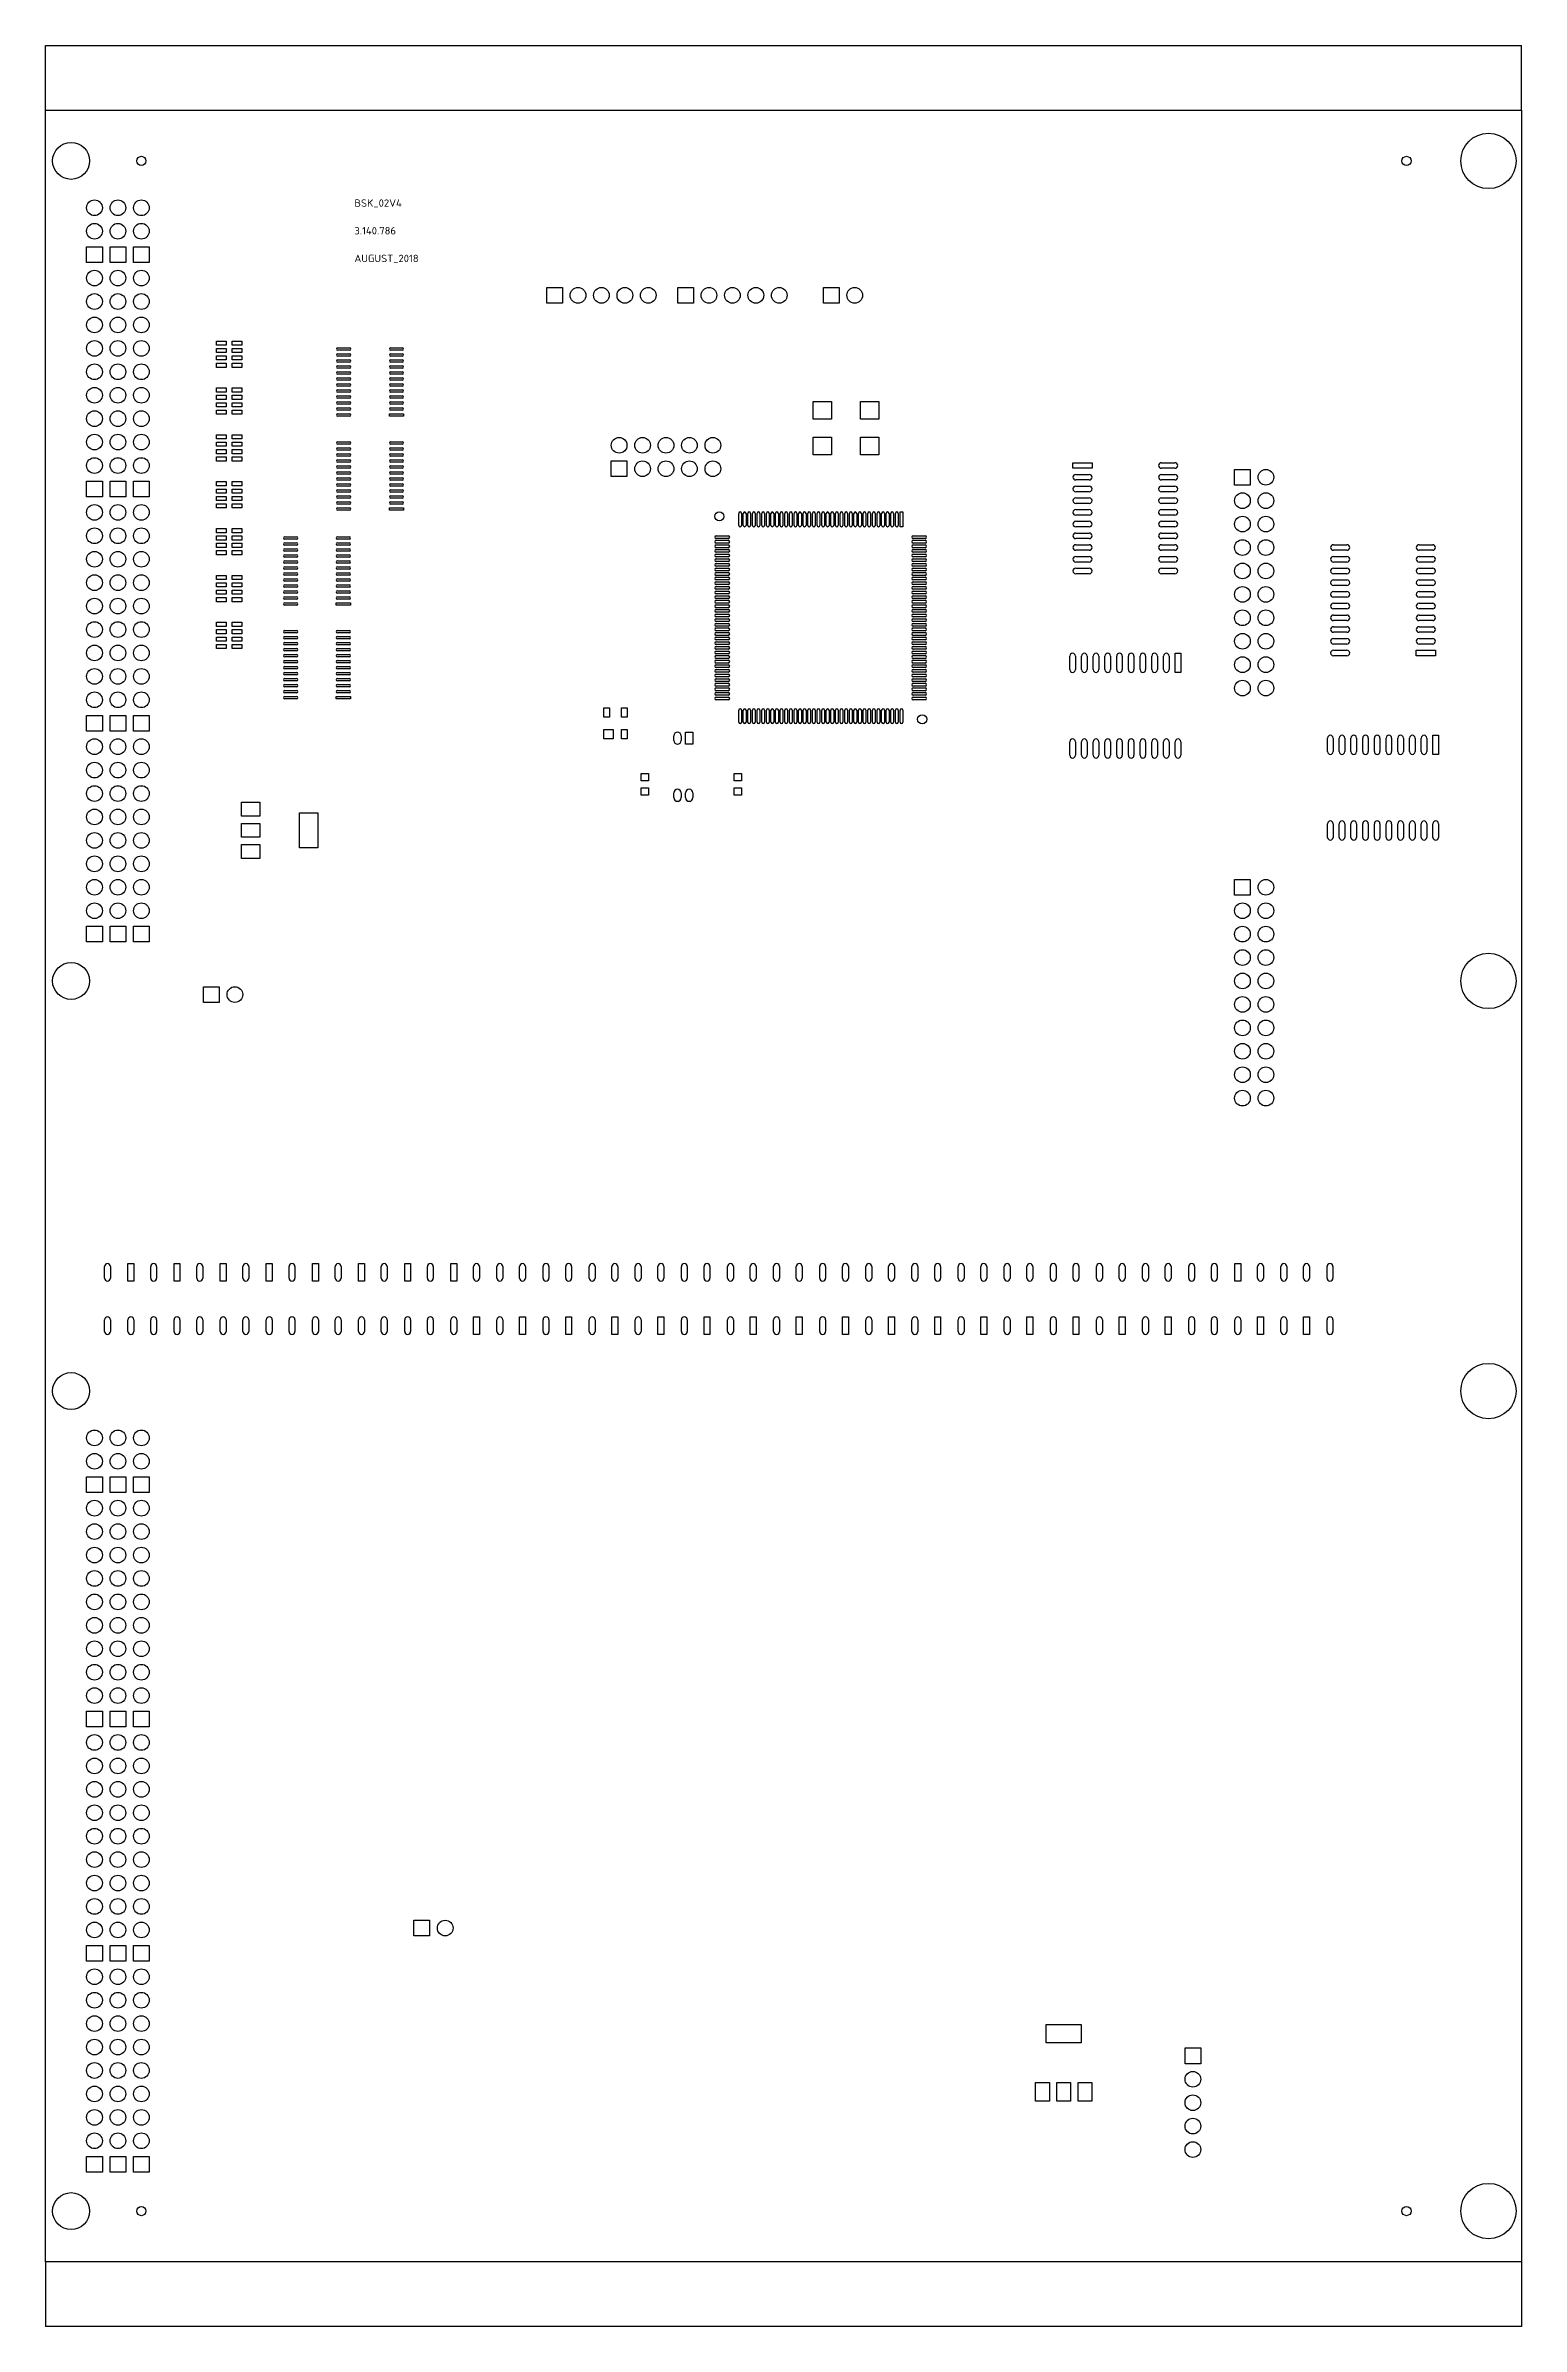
# Model space of a CAD drawing. Header units: millimetres. Extents: x 1470 to 1630, y 205 to 452.
import ezdxf

# ---------------------------------------------------------------- set-up
doc = ezdxf.new("R2010")
doc.units = ezdxf.units.MM
doc.layers.add('BG_OUTLINE', color=7, linetype='Continuous')
doc.layers.add('PIN_TOP', color=7, linetype='Continuous')
doc.styles.get("Standard").update_dxf_attribs({"font": 'txt.shx'})

msp = doc.modelspace()

# ---------------------------------------------------------------- texts
at = {"layer": 'BG_OUTLINE'}
for s, p in [('BSK_02V4', (1503.61, 434.78)), ('3.140.786', (1503.61, 431.78)), ('AUGUST_2018', (1503.61, 428.78))]:
    msp.add_text(s, height=0.8, dxfattribs=at).set_placement(p)

# ---------------------------------------------------------------- linework, layer by layer
at = {"color": 5}
for p, q in [((1470.13, 445.25), (1470.13, 452.25)), ((1470.13, 452.25), (1630.13, 452.25)), ((1630.13, 445.25), (1630.13, 452.25)), ((1470.13, 212), (1470.13, 205)), ((1630.13, 212), (1630.13, 205)), ((1630.13, 205), (1470.13, 205))]:
    msp.add_line(p, q, dxfattribs=at)
at = {"layer": 'BG_OUTLINE', "color": 5}
for p, q in [((1470.13, 212), (1470.13, 445.25)), ((1630.13, 445.25), (1630.13, 212))]:
    msp.add_line(p, q, dxfattribs=at)
at = {"layer": 'BG_OUTLINE', "color": 4}
for p, q in [((1470.13, 445.25), (1630.13, 445.25)), ((1630.13, 212), (1470.13, 212))]:
    msp.add_line(p, q, dxfattribs=at)
at = {"layer": 'PIN_TOP'}
for p, q in [((1474.58, 428.74), (1474.58, 430.44)), ((1474.58, 430.44), (1476.28, 430.44)), ((1476.28, 430.44), (1476.28, 428.74)), ((1477.12, 428.74), (1477.12, 430.44)), ((1477.12, 430.44), (1478.82, 430.44)), ((1478.82, 430.44), (1478.82, 428.74)), ((1479.66, 428.74), (1479.66, 430.44)), ((1479.66, 430.44), (1481.36, 430.44)), ((1481.36, 430.44), (1481.36, 428.74)), ((1476.28, 428.74), (1474.58, 428.74)), ((1478.82, 428.74), (1477.12, 428.74)), ((1481.36, 428.74), (1479.66, 428.74)), ((1524.46, 424.33), (1524.46, 426.03)), ((1524.46, 426.03), (1526.16, 426.03)), ((1526.16, 426.03), (1526.16, 424.33)), ((1538.66, 424.33), (1538.66, 426.03)), ((1538.66, 426.03), (1540.36, 426.03)), ((1540.36, 426.03), (1540.36, 424.33)), ((1554.46, 424.33), (1554.46, 426.03)), ((1554.46, 426.03), (1556.16, 426.03)), ((1556.16, 426.03), (1556.16, 424.33)), ((1526.16, 424.33), (1524.46, 424.33)), ((1540.36, 424.33), (1538.66, 424.33)), ((1556.16, 424.33), (1554.46, 424.33)), ((1488.66, 419.77), (1488.66, 420.22)), ((1488.66, 420.22), (1489.71, 420.22)), ((1489.71, 419.77), (1488.66, 419.77)), ((1488.66, 418.97), (1488.66, 419.42)), ((1488.66, 419.42), (1489.71, 419.42)), ((1489.71, 418.97), (1488.66, 418.97)), ((1488.66, 418.17), (1488.66, 418.62)), ((1488.66, 418.62), (1489.71, 418.62)), ((1489.71, 418.17), (1488.66, 418.17)), ((1489.71, 420.22), (1489.71, 419.77)), ((1489.71, 419.42), (1489.71, 418.97)), ((1489.71, 418.62), (1489.71, 418.17)), ((1490.36, 419.77), (1490.36, 420.22)), ((1490.36, 420.22), (1491.41, 420.22)), ((1491.41, 419.77), (1490.36, 419.77)), ((1490.36, 418.97), (1490.36, 419.42)), ((1490.36, 419.42), (1491.41, 419.42)), ((1491.41, 418.97), (1490.36, 418.97)), ((1490.36, 418.17), (1490.36, 418.62)), ((1490.36, 418.62), (1491.41, 418.62)), ((1491.41, 418.17), (1490.36, 418.17)), ((1491.41, 420.22), (1491.41, 419.77)), ((1491.41, 419.42), (1491.41, 418.97)), ((1491.41, 418.62), (1491.41, 418.17)), ((1501.798, 419.48), (1503.098, 419.48)), ((1503.098, 419.23), (1501.798, 419.23)), ((1501.798, 418.83), (1503.098, 418.83)), ((1503.098, 418.58), (1501.798, 418.58)), ((1501.798, 418.18), (1503.098, 418.18)), ((1503.098, 417.93), (1501.798, 417.93)), ((1507.522, 419.48), (1508.822, 419.48)), ((1508.822, 419.23), (1507.522, 419.23)), ((1507.522, 418.83), (1508.822, 418.83)), ((1508.822, 418.58), (1507.522, 418.58)), ((1507.522, 418.18), (1508.822, 418.18)), ((1508.822, 417.93), (1507.522, 417.93)), ((1488.66, 417.37), (1488.66, 417.82)), ((1488.66, 417.82), (1489.71, 417.82)), ((1489.71, 417.37), (1488.66, 417.37)), ((1489.71, 417.82), (1489.71, 417.37)), ((1490.36, 417.37), (1490.36, 417.82)), ((1490.36, 417.82), (1491.41, 417.82)), ((1491.41, 417.37), (1490.36, 417.37)), ((1491.41, 417.82), (1491.41, 417.37)), ((1501.798, 417.53), (1503.098, 417.53)), ((1503.098, 417.28), (1501.798, 417.28)), ((1501.798, 416.88), (1503.098, 416.88)), ((1503.098, 416.63), (1501.798, 416.63)), ((1501.798, 416.23), (1503.098, 416.23)), ((1503.098, 415.98), (1501.798, 415.98)), ((1501.798, 415.58), (1503.098, 415.58)), ((1507.522, 417.53), (1508.822, 417.53)), ((1508.822, 417.28), (1507.522, 417.28)), ((1507.522, 416.88), (1508.822, 416.88)), ((1508.822, 416.63), (1507.522, 416.63)), ((1507.522, 416.23), (1508.822, 416.23)), ((1508.822, 415.98), (1507.522, 415.98)), ((1507.522, 415.58), (1508.822, 415.58)), ((1488.66, 414.69), (1488.66, 415.14)), ((1488.66, 415.14), (1489.71, 415.14)), ((1489.71, 414.69), (1488.66, 414.69)), ((1488.66, 413.89), (1488.66, 414.34)), ((1488.66, 414.34), (1489.71, 414.34)), ((1489.71, 413.89), (1488.66, 413.89)), ((1488.66, 413.09), (1488.66, 413.54)), ((1488.66, 413.54), (1489.71, 413.54)), ((1489.71, 413.09), (1488.66, 413.09)), ((1489.71, 415.14), (1489.71, 414.69)), ((1489.71, 414.34), (1489.71, 413.89)), ((1489.71, 413.54), (1489.71, 413.09)), ((1490.36, 414.69), (1490.36, 415.14)), ((1490.36, 415.14), (1491.41, 415.14)), ((1491.41, 414.69), (1490.36, 414.69)), ((1490.36, 413.89), (1490.36, 414.34)), ((1490.36, 414.34), (1491.41, 414.34)), ((1491.41, 413.89), (1490.36, 413.89)), ((1490.36, 413.09), (1490.36, 413.54)), ((1490.36, 413.54), (1491.41, 413.54)), ((1491.41, 413.09), (1490.36, 413.09)), ((1491.41, 415.14), (1491.41, 414.69)), ((1491.41, 414.34), (1491.41, 413.89)), ((1491.41, 413.54), (1491.41, 413.09)), ((1503.098, 415.33), (1501.798, 415.33)), ((1501.798, 414.93), (1503.098, 414.93)), ((1503.098, 414.68), (1501.798, 414.68)), ((1501.798, 414.28), (1503.098, 414.28)), ((1503.098, 414.03), (1501.798, 414.03)), ((1501.798, 413.63), (1503.098, 413.63)), ((1503.098, 413.38), (1501.798, 413.38)), ((1501.798, 412.98), (1503.098, 412.98)), ((1508.822, 415.33), (1507.522, 415.33)), ((1507.522, 414.93), (1508.822, 414.93)), ((1508.822, 414.68), (1507.522, 414.68)), ((1507.522, 414.28), (1508.822, 414.28)), ((1508.822, 414.03), (1507.522, 414.03)), ((1507.522, 413.63), (1508.822, 413.63)), ((1508.822, 413.38), (1507.522, 413.38)), ((1507.522, 412.98), (1508.822, 412.98)), ((1553.34, 413.655), (1555.34, 413.655)), ((1553.34, 411.755), (1553.34, 413.655)), ((1555.34, 413.655), (1555.34, 411.755)), ((1558.48, 413.655), (1560.48, 413.655)), ((1558.48, 411.755), (1558.48, 413.655)), ((1560.48, 413.655), (1560.48, 411.755)), ((1488.66, 412.29), (1488.66, 412.74)), ((1488.66, 412.74), (1489.71, 412.74)), ((1489.71, 412.29), (1488.66, 412.29)), ((1489.71, 412.74), (1489.71, 412.29)), ((1490.36, 412.29), (1490.36, 412.74)), ((1490.36, 412.74), (1491.41, 412.74)), ((1491.41, 412.29), (1490.36, 412.29)), ((1491.41, 412.74), (1491.41, 412.29)), ((1503.098, 412.73), (1501.798, 412.73)), ((1501.798, 412.33), (1503.098, 412.33)), ((1503.098, 412.08), (1501.798, 412.08)), ((1507.397, 412.08), (1507.397, 412.33)), ((1507.397, 412.33), (1508.947, 412.33)), ((1508.947, 412.08), (1507.397, 412.08)), ((1508.822, 412.73), (1507.522, 412.73)), ((1508.947, 412.33), (1508.947, 412.08)), ((1555.34, 411.755), (1553.34, 411.755)), ((1560.48, 411.755), (1558.48, 411.755)), ((1488.66, 409.61), (1488.66, 410.06)), ((1488.66, 410.06), (1489.71, 410.06)), ((1489.71, 409.61), (1488.66, 409.61)), ((1488.66, 408.81), (1488.66, 409.26)), ((1488.66, 409.26), (1489.71, 409.26)), ((1489.71, 408.81), (1488.66, 408.81)), ((1488.66, 408.01), (1488.66, 408.46)), ((1488.66, 408.46), (1489.71, 408.46)), ((1489.71, 408.01), (1488.66, 408.01)), ((1489.71, 410.06), (1489.71, 409.61)), ((1489.71, 409.26), (1489.71, 408.81)), ((1489.71, 408.46), (1489.71, 408.01)), ((1490.36, 409.61), (1490.36, 410.06)), ((1490.36, 410.06), (1491.41, 410.06)), ((1491.41, 409.61), (1490.36, 409.61)), ((1490.36, 408.81), (1490.36, 409.26)), ((1490.36, 409.26), (1491.41, 409.26)), ((1491.41, 408.81), (1490.36, 408.81)), ((1490.36, 408.01), (1490.36, 408.46)), ((1490.36, 408.46), (1491.41, 408.46)), ((1491.41, 408.01), (1490.36, 408.01)), ((1491.41, 410.06), (1491.41, 409.61)), ((1491.41, 409.26), (1491.41, 408.81)), ((1491.41, 408.46), (1491.41, 408.01)), ((1501.798, 409.28), (1503.098, 409.28)), ((1503.098, 409.03), (1501.798, 409.03)), ((1501.798, 408.63), (1503.098, 408.63)), ((1503.098, 408.38), (1501.798, 408.38)), ((1501.798, 407.98), (1503.098, 407.98)), ((1507.522, 409.28), (1508.822, 409.28)), ((1508.822, 409.03), (1507.522, 409.03)), ((1507.522, 408.63), (1508.822, 408.63)), ((1508.822, 408.38), (1507.522, 408.38)), ((1507.522, 407.98), (1508.822, 407.98)), ((1553.34, 407.905), (1553.34, 409.805)), ((1553.34, 409.805), (1555.34, 409.805)), ((1555.34, 409.805), (1555.34, 407.905)), ((1558.48, 407.905), (1558.48, 409.805)), ((1558.48, 409.805), (1560.48, 409.805)), ((1560.48, 409.805), (1560.48, 407.905)), ((1488.66, 407.21), (1488.66, 407.66)), ((1488.66, 407.66), (1489.71, 407.66)), ((1489.71, 407.21), (1488.66, 407.21)), ((1489.71, 407.66), (1489.71, 407.21)), ((1490.36, 407.21), (1490.36, 407.66)), ((1490.36, 407.66), (1491.41, 407.66)), ((1491.41, 407.21), (1490.36, 407.21)), ((1491.41, 407.66), (1491.41, 407.21)), ((1503.098, 407.73), (1501.798, 407.73)), ((1501.798, 407.33), (1503.098, 407.33)), ((1503.098, 407.08), (1501.798, 407.08)), ((1501.798, 406.68), (1503.098, 406.68)), ((1503.098, 406.43), (1501.798, 406.43)), ((1501.798, 406.03), (1503.098, 406.03)), ((1503.098, 405.78), (1501.798, 405.78)), ((1508.822, 407.73), (1507.522, 407.73)), ((1507.522, 407.33), (1508.822, 407.33)), ((1508.822, 407.08), (1507.522, 407.08)), ((1507.522, 406.68), (1508.822, 406.68)), ((1508.822, 406.43), (1507.522, 406.43)), ((1507.522, 406.03), (1508.822, 406.03)), ((1508.822, 405.78), (1507.522, 405.78)), ((1531.46, 405.53), (1531.46, 407.23)), ((1531.46, 407.23), (1533.16, 407.23)), ((1533.16, 405.53), (1531.46, 405.53)), ((1533.16, 407.23), (1533.16, 405.53)), ((1555.34, 407.905), (1553.34, 407.905)), ((1560.48, 407.905), (1558.48, 407.905)), ((1581.507, 406.43), (1581.507, 407.03)), ((1581.507, 407.03), (1583.582, 407.03)), ((1583.582, 406.43), (1581.507, 406.43)), ((1581.8075, 405.76), (1583.2825, 405.76)), ((1583.582, 407.03), (1583.582, 406.43)), ((1591.0975, 407.03), (1592.5725, 407.03)), ((1592.5725, 406.43), (1591.0975, 406.43)), ((1591.0975, 405.76), (1592.5725, 405.76)), ((1599.04, 406.31), (1600.74, 406.31)), ((1599.04, 404.61), (1599.04, 406.31)), ((1600.74, 406.31), (1600.74, 404.61)), ((1474.58, 403.34), (1474.58, 405.04)), ((1474.58, 405.04), (1476.28, 405.04)), ((1476.28, 403.34), (1474.58, 403.34)), ((1476.28, 405.04), (1476.28, 403.34)), ((1477.12, 403.34), (1477.12, 405.04)), ((1477.12, 405.04), (1478.82, 405.04)), ((1478.82, 403.34), (1477.12, 403.34)), ((1478.82, 405.04), (1478.82, 403.34)), ((1479.66, 403.34), (1479.66, 405.04)), ((1479.66, 405.04), (1481.36, 405.04)), ((1481.36, 403.34), (1479.66, 403.34)), ((1481.36, 405.04), (1481.36, 403.34)), ((1488.66, 404.53), (1488.66, 404.98)), ((1488.66, 404.98), (1489.71, 404.98)), ((1489.71, 404.53), (1488.66, 404.53)), ((1488.66, 403.73), (1488.66, 404.18)), ((1488.66, 404.18), (1489.71, 404.18)), ((1489.71, 403.73), (1488.66, 403.73)), ((1488.66, 402.93), (1488.66, 403.38)), ((1488.66, 403.38), (1489.71, 403.38)), ((1489.71, 404.98), (1489.71, 404.53)), ((1489.71, 404.18), (1489.71, 403.73)), ((1489.71, 403.38), (1489.71, 402.93)), ((1490.36, 404.53), (1490.36, 404.98)), ((1490.36, 404.98), (1491.41, 404.98)), ((1491.41, 404.53), (1490.36, 404.53)), ((1490.36, 403.73), (1490.36, 404.18)), ((1490.36, 404.18), (1491.41, 404.18)), ((1491.41, 403.73), (1490.36, 403.73)), ((1490.36, 402.93), (1490.36, 403.38)), ((1490.36, 403.38), (1491.41, 403.38)), ((1491.41, 404.98), (1491.41, 404.53)), ((1491.41, 404.18), (1491.41, 403.73)), ((1491.41, 403.38), (1491.41, 402.93)), ((1501.798, 405.38), (1503.098, 405.38)), ((1503.098, 405.13), (1501.798, 405.13)), ((1501.798, 404.73), (1503.098, 404.73)), ((1503.098, 404.48), (1501.798, 404.48)), ((1501.798, 404.08), (1503.098, 404.08)), ((1503.098, 403.83), (1501.798, 403.83)), ((1501.798, 403.43), (1503.098, 403.43)), ((1503.098, 403.18), (1501.798, 403.18)), ((1507.522, 405.38), (1508.822, 405.38)), ((1508.822, 405.13), (1507.522, 405.13)), ((1507.522, 404.73), (1508.822, 404.73)), ((1508.822, 404.48), (1507.522, 404.48)), ((1507.522, 404.08), (1508.822, 404.08)), ((1508.822, 403.83), (1507.522, 403.83)), ((1507.522, 403.43), (1508.822, 403.43)), ((1508.822, 403.18), (1507.522, 403.18)), ((1583.2825, 405.16), (1581.8075, 405.16)), ((1581.8075, 404.49), (1583.2825, 404.49)), ((1583.2825, 403.89), (1581.8075, 403.89)), ((1581.8075, 403.22), (1583.2825, 403.22)), ((1592.5725, 405.16), (1591.0975, 405.16)), ((1591.0975, 404.49), (1592.5725, 404.49)), ((1592.5725, 403.89), (1591.0975, 403.89)), ((1591.0975, 403.22), (1592.5725, 403.22)), ((1600.74, 404.61), (1599.04, 404.61)), ((1489.71, 402.93), (1488.66, 402.93)), ((1488.66, 402.13), (1488.66, 402.58)), ((1488.66, 402.58), (1489.71, 402.58)), ((1489.71, 402.13), (1488.66, 402.13)), ((1489.71, 402.58), (1489.71, 402.13)), ((1491.41, 402.93), (1490.36, 402.93)), ((1490.36, 402.13), (1490.36, 402.58)), ((1490.36, 402.58), (1491.41, 402.58)), ((1491.41, 402.13), (1490.36, 402.13)), ((1491.41, 402.58), (1491.41, 402.13)), ((1501.798, 402.78), (1503.098, 402.78)), ((1503.098, 402.53), (1501.798, 402.53)), ((1501.798, 402.13), (1503.098, 402.13)), ((1503.098, 401.88), (1501.798, 401.88)), ((1507.397, 401.88), (1507.397, 402.13)), ((1507.397, 402.13), (1508.947, 402.13)), ((1508.947, 401.88), (1507.397, 401.88)), ((1507.522, 402.78), (1508.822, 402.78)), ((1508.822, 402.53), (1507.522, 402.53)), ((1508.947, 402.13), (1508.947, 401.88)), ((1545.27, 400.245), (1545.27, 401.545)), ((1545.57, 401.545), (1545.57, 400.245)), ((1545.77, 400.245), (1545.77, 401.545)), ((1546.07, 401.545), (1546.07, 400.245)), ((1546.27, 400.245), (1546.27, 401.545)), ((1546.57, 401.545), (1546.57, 400.245)), ((1546.77, 400.245), (1546.77, 401.545)), ((1547.07, 401.545), (1547.07, 400.245)), ((1547.27, 400.245), (1547.27, 401.545)), ((1547.57, 401.545), (1547.57, 400.245)), ((1547.77, 400.245), (1547.77, 401.545)), ((1548.07, 401.545), (1548.07, 400.245)), ((1548.27, 400.245), (1548.27, 401.545)), ((1548.57, 401.545), (1548.57, 400.245)), ((1548.77, 400.245), (1548.77, 401.545)), ((1549.07, 401.545), (1549.07, 400.245)), ((1549.27, 400.245), (1549.27, 401.545)), ((1549.57, 401.545), (1549.57, 400.245)), ((1549.77, 400.245), (1549.77, 401.545)), ((1550.07, 401.545), (1550.07, 400.245)), ((1550.27, 400.245), (1550.27, 401.545)), ((1550.57, 401.545), (1550.57, 400.245)), ((1550.77, 400.245), (1550.77, 401.545)), ((1551.07, 401.545), (1551.07, 400.245)), ((1551.27, 400.245), (1551.27, 401.545)), ((1551.57, 401.545), (1551.57, 400.245)), ((1551.77, 400.245), (1551.77, 401.545)), ((1552.07, 401.545), (1552.07, 400.245)), ((1552.27, 400.245), (1552.27, 401.545)), ((1552.57, 401.545), (1552.57, 400.245)), ((1552.77, 400.245), (1552.77, 401.545)), ((1553.07, 401.545), (1553.07, 400.245)), ((1553.27, 400.245), (1553.27, 401.545)), ((1553.57, 401.545), (1553.57, 400.245)), ((1553.77, 400.245), (1553.77, 401.545)), ((1554.07, 401.545), (1554.07, 400.245)), ((1554.27, 400.245), (1554.27, 401.545)), ((1554.57, 401.545), (1554.57, 400.245)), ((1554.77, 400.245), (1554.77, 401.545)), ((1555.07, 401.545), (1555.07, 400.245)), ((1555.27, 400.245), (1555.27, 401.545)), ((1555.57, 401.545), (1555.57, 400.245)), ((1555.77, 400.245), (1555.77, 401.545)), ((1556.07, 401.545), (1556.07, 400.245)), ((1556.27, 400.245), (1556.27, 401.545)), ((1556.57, 401.545), (1556.57, 400.245)), ((1556.77, 400.245), (1556.77, 401.545)), ((1557.07, 401.545), (1557.07, 400.245)), ((1557.27, 400.245), (1557.27, 401.545)), ((1557.57, 401.545), (1557.57, 400.245)), ((1557.77, 400.245), (1557.77, 401.545)), ((1558.07, 401.545), (1558.07, 400.245)), ((1558.27, 400.245), (1558.27, 401.545)), ((1558.57, 401.545), (1558.57, 400.245)), ((1558.77, 400.245), (1558.77, 401.545)), ((1559.07, 401.545), (1559.07, 400.245)), ((1559.27, 400.245), (1559.27, 401.545)), ((1559.57, 401.545), (1559.57, 400.245)), ((1559.77, 400.245), (1559.77, 401.545)), ((1560.07, 401.545), (1560.07, 400.245)), ((1560.27, 400.245), (1560.27, 401.545)), ((1560.57, 401.545), (1560.57, 400.245)), ((1560.77, 400.245), (1560.77, 401.545)), ((1561.07, 401.545), (1561.07, 400.245)), ((1561.27, 400.245), (1561.27, 401.545)), ((1561.57, 401.545), (1561.57, 400.245)), ((1561.77, 400.245), (1561.77, 401.545)), ((1562.07, 401.545), (1562.07, 400.245)), ((1562.27, 400.245), (1562.27, 401.545)), ((1562.57, 401.545), (1562.57, 400.245)), ((1562.77, 401.695), (1563.07, 401.695)), ((1562.77, 400.095), (1562.77, 401.695)), ((1563.07, 401.695), (1563.07, 400.095)), ((1583.2825, 402.62), (1581.8075, 402.62)), ((1581.8075, 401.95), (1583.2825, 401.95)), ((1583.2825, 401.35), (1581.8075, 401.35)), ((1581.8075, 400.68), (1583.2825, 400.68)), ((1592.5725, 402.62), (1591.0975, 402.62)), ((1591.0975, 401.95), (1592.5725, 401.95)), ((1592.5725, 401.35), (1591.0975, 401.35)), ((1591.0975, 400.68), (1592.5725, 400.68)), ((1488.66, 399.45), (1488.66, 399.9)), ((1488.66, 399.9), (1489.71, 399.9)), ((1489.71, 399.45), (1488.66, 399.45)), ((1488.66, 398.65), (1488.66, 399.1)), ((1488.66, 399.1), (1489.71, 399.1)), ((1489.71, 398.65), (1488.66, 398.65)), ((1488.66, 397.85), (1488.66, 398.3)), ((1488.66, 398.3), (1489.71, 398.3)), ((1489.71, 399.9), (1489.71, 399.45)), ((1489.71, 399.1), (1489.71, 398.65)), ((1489.71, 398.3), (1489.71, 397.85)), ((1490.36, 399.45), (1490.36, 399.9)), ((1490.36, 399.9), (1491.41, 399.9)), ((1491.41, 399.45), (1490.36, 399.45)), ((1490.36, 398.65), (1490.36, 399.1)), ((1490.36, 399.1), (1491.41, 399.1)), ((1491.41, 398.65), (1490.36, 398.65)), ((1490.36, 397.85), (1490.36, 398.3)), ((1490.36, 398.3), (1491.41, 398.3)), ((1491.41, 399.9), (1491.41, 399.45)), ((1491.41, 399.1), (1491.41, 398.65)), ((1491.41, 398.3), (1491.41, 397.85)), ((1496.048, 399), (1497.348, 399)), ((1497.348, 398.75), (1496.048, 398.75)), ((1496.048, 398.35), (1497.348, 398.35)), ((1497.348, 398.1), (1496.048, 398.1)), ((1501.772, 399), (1503.072, 399)), ((1503.072, 398.75), (1501.772, 398.75)), ((1501.772, 398.35), (1503.072, 398.35)), ((1503.072, 398.1), (1501.772, 398.1)), ((1542.845, 399.12), (1544.145, 399.12)), ((1544.145, 398.82), (1542.845, 398.82)), ((1542.845, 398.62), (1544.145, 398.62)), ((1544.145, 398.32), (1542.845, 398.32)), ((1542.845, 398.12), (1544.145, 398.12)), ((1563.07, 400.095), (1562.77, 400.095)), ((1564.195, 399.12), (1565.495, 399.12)), ((1565.495, 398.82), (1564.195, 398.82)), ((1564.195, 398.62), (1565.495, 398.62)), ((1565.495, 398.32), (1564.195, 398.32)), ((1564.195, 398.12), (1565.495, 398.12)), ((1583.2825, 400.08), (1581.8075, 400.08)), ((1581.8075, 399.41), (1583.2825, 399.41)), ((1583.2825, 398.81), (1581.8075, 398.81)), ((1581.8075, 398.14), (1583.2825, 398.14)), ((1592.5725, 400.08), (1591.0975, 400.08)), ((1591.0975, 399.41), (1592.5725, 399.41)), ((1592.5725, 398.81), (1591.0975, 398.81)), ((1591.0975, 398.14), (1592.5725, 398.14)), ((1609.7475, 398.14), (1611.2225, 398.14)), ((1619.0375, 398.14), (1620.5125, 398.14)), ((1489.71, 397.85), (1488.66, 397.85)), ((1488.66, 397.05), (1488.66, 397.5)), ((1488.66, 397.5), (1489.71, 397.5)), ((1489.71, 397.05), (1488.66, 397.05)), ((1489.71, 397.5), (1489.71, 397.05)), ((1491.41, 397.85), (1490.36, 397.85)), ((1490.36, 397.05), (1490.36, 397.5)), ((1490.36, 397.5), (1491.41, 397.5)), ((1491.41, 397.05), (1490.36, 397.05)), ((1491.41, 397.5), (1491.41, 397.05)), ((1496.048, 397.7), (1497.348, 397.7)), ((1497.348, 397.45), (1496.048, 397.45)), ((1496.048, 397.05), (1497.348, 397.05)), ((1497.348, 396.8), (1496.048, 396.8)), ((1496.048, 396.4), (1497.348, 396.4)), ((1497.348, 396.15), (1496.048, 396.15)), ((1496.048, 395.75), (1497.348, 395.75)), ((1501.772, 397.7), (1503.072, 397.7)), ((1503.072, 397.45), (1501.772, 397.45)), ((1501.772, 397.05), (1503.072, 397.05)), ((1503.072, 396.8), (1501.772, 396.8)), ((1501.772, 396.4), (1503.072, 396.4)), ((1503.072, 396.15), (1501.772, 396.15)), ((1501.772, 395.75), (1503.072, 395.75)), ((1544.145, 397.82), (1542.845, 397.82)), ((1542.845, 397.62), (1544.145, 397.62)), ((1544.145, 397.32), (1542.845, 397.32)), ((1542.845, 397.12), (1544.145, 397.12)), ((1544.145, 396.82), (1542.845, 396.82)), ((1542.845, 396.62), (1544.145, 396.62)), ((1544.145, 396.32), (1542.845, 396.32)), ((1542.845, 396.12), (1544.145, 396.12)), ((1544.145, 395.82), (1542.845, 395.82)), ((1542.845, 395.62), (1544.145, 395.62)), ((1565.495, 397.82), (1564.195, 397.82)), ((1564.195, 397.62), (1565.495, 397.62)), ((1565.495, 397.32), (1564.195, 397.32)), ((1564.195, 397.12), (1565.495, 397.12)), ((1565.495, 396.82), (1564.195, 396.82)), ((1564.195, 396.62), (1565.495, 396.62)), ((1565.495, 396.32), (1564.195, 396.32)), ((1564.195, 396.12), (1565.495, 396.12)), ((1565.495, 395.82), (1564.195, 395.82)), ((1564.195, 395.62), (1565.495, 395.62)), ((1583.2825, 397.54), (1581.8075, 397.54)), ((1581.8075, 396.87), (1583.2825, 396.87)), ((1583.2825, 396.27), (1581.8075, 396.27)), ((1581.8075, 395.6), (1583.2825, 395.6)), ((1592.5725, 397.54), (1591.0975, 397.54)), ((1591.0975, 396.87), (1592.5725, 396.87)), ((1592.5725, 396.27), (1591.0975, 396.27)), ((1591.0975, 395.6), (1592.5725, 395.6)), ((1611.2225, 397.54), (1609.7475, 397.54)), ((1609.7475, 396.87), (1611.2225, 396.87)), ((1611.2225, 396.27), (1609.7475, 396.27)), ((1609.7475, 395.6), (1611.2225, 395.6)), ((1620.5125, 397.54), (1619.0375, 397.54)), ((1619.0375, 396.87), (1620.5125, 396.87)), ((1620.5125, 396.27), (1619.0375, 396.27)), ((1619.0375, 395.6), (1620.5125, 395.6)), ((1488.66, 394.37), (1488.66, 394.82)), ((1488.66, 394.82), (1489.71, 394.82)), ((1489.71, 394.37), (1488.66, 394.37)), ((1488.66, 393.57), (1488.66, 394.02)), ((1488.66, 394.02), (1489.71, 394.02)), ((1489.71, 393.57), (1488.66, 393.57)), ((1488.66, 392.77), (1488.66, 393.22)), ((1488.66, 393.22), (1489.71, 393.22)), ((1489.71, 394.82), (1489.71, 394.37)), ((1489.71, 394.02), (1489.71, 393.57)), ((1489.71, 393.22), (1489.71, 392.77)), ((1490.36, 394.37), (1490.36, 394.82)), ((1490.36, 394.82), (1491.41, 394.82)), ((1491.41, 394.37), (1490.36, 394.37)), ((1490.36, 393.57), (1490.36, 394.02)), ((1490.36, 394.02), (1491.41, 394.02)), ((1491.41, 393.57), (1490.36, 393.57)), ((1490.36, 392.77), (1490.36, 393.22)), ((1490.36, 393.22), (1491.41, 393.22)), ((1491.41, 394.82), (1491.41, 394.37)), ((1491.41, 394.02), (1491.41, 393.57)), ((1491.41, 393.22), (1491.41, 392.77)), ((1497.348, 395.5), (1496.048, 395.5)), ((1496.048, 395.1), (1497.348, 395.1)), ((1497.348, 394.85), (1496.048, 394.85)), ((1496.048, 394.45), (1497.348, 394.45)), ((1497.348, 394.2), (1496.048, 394.2)), ((1496.048, 393.8), (1497.348, 393.8)), ((1497.348, 393.55), (1496.048, 393.55)), ((1496.048, 393.15), (1497.348, 393.15)), ((1503.072, 395.5), (1501.772, 395.5)), ((1501.772, 395.1), (1503.072, 395.1)), ((1503.072, 394.85), (1501.772, 394.85)), ((1501.772, 394.45), (1503.072, 394.45)), ((1503.072, 394.2), (1501.772, 394.2)), ((1501.772, 393.8), (1503.072, 393.8)), ((1503.072, 393.55), (1501.772, 393.55)), ((1501.772, 393.15), (1503.072, 393.15)), ((1544.145, 395.32), (1542.845, 395.32)), ((1542.845, 395.12), (1544.145, 395.12)), ((1544.145, 394.82), (1542.845, 394.82)), ((1542.845, 394.62), (1544.145, 394.62)), ((1544.145, 394.32), (1542.845, 394.32)), ((1542.845, 394.12), (1544.145, 394.12)), ((1544.145, 393.82), (1542.845, 393.82)), ((1542.845, 393.62), (1544.145, 393.62)), ((1544.145, 393.32), (1542.845, 393.32)), ((1565.495, 395.32), (1564.195, 395.32)), ((1564.195, 395.12), (1565.495, 395.12)), ((1565.495, 394.82), (1564.195, 394.82)), ((1564.195, 394.62), (1565.495, 394.62)), ((1565.495, 394.32), (1564.195, 394.32)), ((1564.195, 394.12), (1565.495, 394.12)), ((1565.495, 393.82), (1564.195, 393.82)), ((1564.195, 393.62), (1565.495, 393.62)), ((1565.495, 393.32), (1564.195, 393.32)), ((1583.2825, 395), (1581.8075, 395)), ((1592.5725, 395), (1591.0975, 395)), ((1611.2225, 395), (1609.7475, 395)), ((1609.7475, 394.33), (1611.2225, 394.33)), ((1611.2225, 393.73), (1609.7475, 393.73)), ((1620.5125, 395), (1619.0375, 395)), ((1619.0375, 394.33), (1620.5125, 394.33)), ((1620.5125, 393.73), (1619.0375, 393.73)), ((1489.71, 392.77), (1488.66, 392.77)), ((1488.66, 391.97), (1488.66, 392.42)), ((1488.66, 392.42), (1489.71, 392.42)), ((1489.71, 391.97), (1488.66, 391.97)), ((1489.71, 392.42), (1489.71, 391.97)), ((1491.41, 392.77), (1490.36, 392.77)), ((1490.36, 391.97), (1490.36, 392.42)), ((1490.36, 392.42), (1491.41, 392.42)), ((1491.41, 391.97), (1490.36, 391.97)), ((1491.41, 392.42), (1491.41, 391.97)), ((1497.348, 392.9), (1496.048, 392.9)), ((1496.048, 392.5), (1497.348, 392.5)), ((1497.348, 392.25), (1496.048, 392.25)), ((1496.048, 391.85), (1497.348, 391.85)), ((1497.348, 391.6), (1496.048, 391.6)), ((1501.647, 391.6), (1501.647, 391.85)), ((1501.647, 391.85), (1503.197, 391.85)), ((1503.197, 391.6), (1501.647, 391.6)), ((1503.072, 392.9), (1501.772, 392.9)), ((1501.772, 392.5), (1503.072, 392.5)), ((1503.072, 392.25), (1501.772, 392.25)), ((1503.197, 391.85), (1503.197, 391.6)), ((1542.845, 393.12), (1544.145, 393.12)), ((1544.145, 392.82), (1542.845, 392.82)), ((1542.845, 392.62), (1544.145, 392.62)), ((1544.145, 392.32), (1542.845, 392.32)), ((1542.845, 392.12), (1544.145, 392.12)), ((1544.145, 391.82), (1542.845, 391.82)), ((1542.845, 391.62), (1544.145, 391.62)), ((1544.145, 391.32), (1542.845, 391.32)), ((1542.845, 391.12), (1544.145, 391.12)), ((1544.145, 390.82), (1542.845, 390.82)), ((1564.195, 393.12), (1565.495, 393.12)), ((1565.495, 392.82), (1564.195, 392.82)), ((1564.195, 392.62), (1565.495, 392.62)), ((1565.495, 392.32), (1564.195, 392.32)), ((1564.195, 392.12), (1565.495, 392.12)), ((1565.495, 391.82), (1564.195, 391.82)), ((1564.195, 391.62), (1565.495, 391.62)), ((1565.495, 391.32), (1564.195, 391.32)), ((1564.195, 391.12), (1565.495, 391.12)), ((1565.495, 390.82), (1564.195, 390.82)), ((1609.7475, 393.06), (1611.2225, 393.06)), ((1611.2225, 392.46), (1609.7475, 392.46)), ((1609.7475, 391.79), (1611.2225, 391.79)), ((1611.2225, 391.19), (1609.7475, 391.19)), ((1619.0375, 393.06), (1620.5125, 393.06)), ((1620.5125, 392.46), (1619.0375, 392.46)), ((1619.0375, 391.79), (1620.5125, 391.79)), ((1620.5125, 391.19), (1619.0375, 391.19)), ((1488.66, 389.29), (1488.66, 389.74)), ((1488.66, 389.74), (1489.71, 389.74)), ((1489.71, 389.29), (1488.66, 389.29)), ((1488.66, 388.49), (1488.66, 388.94)), ((1488.66, 388.94), (1489.71, 388.94)), ((1489.71, 388.49), (1488.66, 388.49)), ((1489.71, 389.74), (1489.71, 389.29)), ((1489.71, 388.94), (1489.71, 388.49)), ((1490.36, 389.29), (1490.36, 389.74)), ((1490.36, 389.74), (1491.41, 389.74)), ((1491.41, 389.29), (1490.36, 389.29)), ((1490.36, 388.49), (1490.36, 388.94)), ((1490.36, 388.94), (1491.41, 388.94)), ((1491.41, 388.49), (1490.36, 388.49)), ((1491.41, 389.74), (1491.41, 389.29)), ((1491.41, 388.94), (1491.41, 388.49)), ((1496.048, 388.84), (1497.348, 388.84)), ((1497.348, 388.59), (1496.048, 388.59)), ((1496.048, 388.19), (1497.348, 388.19)), ((1501.772, 388.84), (1503.072, 388.84)), ((1503.072, 388.59), (1501.772, 388.59)), ((1501.772, 388.19), (1503.072, 388.19)), ((1542.845, 390.62), (1544.145, 390.62)), ((1544.145, 390.32), (1542.845, 390.32)), ((1542.845, 390.12), (1544.145, 390.12)), ((1544.145, 389.82), (1542.845, 389.82)), ((1542.845, 389.62), (1544.145, 389.62)), ((1544.145, 389.32), (1542.845, 389.32)), ((1542.845, 389.12), (1544.145, 389.12)), ((1544.145, 388.82), (1542.845, 388.82)), ((1542.845, 388.62), (1544.145, 388.62)), ((1544.145, 388.32), (1542.845, 388.32)), ((1564.195, 390.62), (1565.495, 390.62)), ((1565.495, 390.32), (1564.195, 390.32)), ((1564.195, 390.12), (1565.495, 390.12)), ((1565.495, 389.82), (1564.195, 389.82)), ((1564.195, 389.62), (1565.495, 389.62)), ((1565.495, 389.32), (1564.195, 389.32)), ((1564.195, 389.12), (1565.495, 389.12)), ((1565.495, 388.82), (1564.195, 388.82)), ((1564.195, 388.62), (1565.495, 388.62)), ((1565.495, 388.32), (1564.195, 388.32)), ((1609.7475, 390.52), (1611.2225, 390.52)), ((1611.2225, 389.92), (1609.7475, 389.92)), ((1609.7475, 389.25), (1611.2225, 389.25)), ((1611.2225, 388.65), (1609.7475, 388.65)), ((1619.0375, 390.52), (1620.5125, 390.52)), ((1620.5125, 389.92), (1619.0375, 389.92)), ((1619.0375, 389.25), (1620.5125, 389.25)), ((1620.5125, 388.65), (1619.0375, 388.65)), ((1488.66, 387.69), (1488.66, 388.14)), ((1488.66, 388.14), (1489.71, 388.14)), ((1489.71, 387.69), (1488.66, 387.69)), ((1488.66, 386.89), (1488.66, 387.34)), ((1488.66, 387.34), (1489.71, 387.34)), ((1489.71, 386.89), (1488.66, 386.89)), ((1489.71, 388.14), (1489.71, 387.69)), ((1489.71, 387.34), (1489.71, 386.89)), ((1490.36, 387.69), (1490.36, 388.14)), ((1490.36, 388.14), (1491.41, 388.14)), ((1491.41, 387.69), (1490.36, 387.69)), ((1490.36, 386.89), (1490.36, 387.34)), ((1490.36, 387.34), (1491.41, 387.34)), ((1491.41, 386.89), (1490.36, 386.89)), ((1491.41, 388.14), (1491.41, 387.69)), ((1491.41, 387.34), (1491.41, 386.89)), ((1497.348, 387.94), (1496.048, 387.94)), ((1496.048, 387.54), (1497.348, 387.54)), ((1497.348, 387.29), (1496.048, 387.29)), ((1496.048, 386.89), (1497.348, 386.89)), ((1497.348, 386.64), (1496.048, 386.64)), ((1496.048, 386.24), (1497.348, 386.24)), ((1497.348, 385.99), (1496.048, 385.99)), ((1503.072, 387.94), (1501.772, 387.94)), ((1501.772, 387.54), (1503.072, 387.54)), ((1503.072, 387.29), (1501.772, 387.29)), ((1501.772, 386.89), (1503.072, 386.89)), ((1503.072, 386.64), (1501.772, 386.64)), ((1501.772, 386.24), (1503.072, 386.24)), ((1503.072, 385.99), (1501.772, 385.99)), ((1542.845, 388.12), (1544.145, 388.12)), ((1544.145, 387.82), (1542.845, 387.82)), ((1542.845, 387.62), (1544.145, 387.62)), ((1544.145, 387.32), (1542.845, 387.32)), ((1542.845, 387.12), (1544.145, 387.12)), ((1544.145, 386.82), (1542.845, 386.82)), ((1542.845, 386.62), (1544.145, 386.62)), ((1544.145, 386.32), (1542.845, 386.32)), ((1542.845, 386.12), (1544.145, 386.12)), ((1544.145, 385.82), (1542.845, 385.82)), ((1564.195, 388.12), (1565.495, 388.12)), ((1565.495, 387.82), (1564.195, 387.82)), ((1564.195, 387.62), (1565.495, 387.62)), ((1565.495, 387.32), (1564.195, 387.32)), ((1564.195, 387.12), (1565.495, 387.12)), ((1565.495, 386.82), (1564.195, 386.82)), ((1564.195, 386.62), (1565.495, 386.62)), ((1565.495, 386.32), (1564.195, 386.32)), ((1564.195, 386.12), (1565.495, 386.12)), ((1565.495, 385.82), (1564.195, 385.82)), ((1581.175, 384.6025), (1581.175, 386.0775)), ((1581.775, 386.0775), (1581.775, 384.6025)), ((1582.445, 384.6025), (1582.445, 386.0775)), ((1583.045, 386.0775), (1583.045, 384.6025)), ((1583.715, 384.6025), (1583.715, 386.0775)), ((1584.315, 386.0775), (1584.315, 384.6025)), ((1584.985, 384.6025), (1584.985, 386.0775)), ((1585.585, 386.0775), (1585.585, 384.6025)), ((1586.255, 384.6025), (1586.255, 386.0775)), ((1586.855, 386.0775), (1586.855, 384.6025)), ((1587.525, 384.6025), (1587.525, 386.0775)), ((1588.125, 386.0775), (1588.125, 384.6025)), ((1588.795, 384.6025), (1588.795, 386.0775)), ((1589.395, 386.0775), (1589.395, 384.6025)), ((1590.065, 384.6025), (1590.065, 386.0775)), ((1590.665, 386.0775), (1590.665, 384.6025)), ((1591.335, 384.6025), (1591.335, 386.0775)), ((1591.935, 386.0775), (1591.935, 384.6025)), ((1592.605, 386.3775), (1593.205, 386.3775)), ((1592.605, 384.3025), (1592.605, 386.3775)), ((1593.205, 386.3775), (1593.205, 384.3025)), ((1609.7475, 387.98), (1611.2225, 387.98)), ((1611.2225, 387.38), (1609.7475, 387.38)), ((1609.7475, 386.71), (1611.2225, 386.71)), ((1611.2225, 386.11), (1609.7475, 386.11)), ((1618.7375, 386.11), (1618.7375, 386.71)), ((1618.7375, 386.71), (1620.8125, 386.71)), ((1620.8125, 386.11), (1618.7375, 386.11)), ((1619.0375, 387.98), (1620.5125, 387.98)), ((1620.5125, 387.38), (1619.0375, 387.38)), ((1620.8125, 386.71), (1620.8125, 386.11)), ((1496.048, 385.59), (1497.348, 385.59)), ((1497.348, 385.34), (1496.048, 385.34)), ((1496.048, 384.94), (1497.348, 384.94)), ((1497.348, 384.69), (1496.048, 384.69)), ((1496.048, 384.29), (1497.348, 384.29)), ((1497.348, 384.04), (1496.048, 384.04)), ((1496.048, 383.64), (1497.348, 383.64)), ((1497.348, 383.39), (1496.048, 383.39)), ((1501.772, 385.59), (1503.072, 385.59)), ((1503.072, 385.34), (1501.772, 385.34)), ((1501.772, 384.94), (1503.072, 384.94)), ((1503.072, 384.69), (1501.772, 384.69)), ((1501.772, 384.29), (1503.072, 384.29)), ((1503.072, 384.04), (1501.772, 384.04)), ((1501.772, 383.64), (1503.072, 383.64)), ((1503.072, 383.39), (1501.772, 383.39)), ((1542.845, 385.62), (1544.145, 385.62)), ((1544.145, 385.32), (1542.845, 385.32)), ((1542.845, 385.12), (1544.145, 385.12)), ((1544.145, 384.82), (1542.845, 384.82)), ((1542.845, 384.62), (1544.145, 384.62)), ((1544.145, 384.32), (1542.845, 384.32)), ((1542.845, 384.12), (1544.145, 384.12)), ((1544.145, 383.82), (1542.845, 383.82)), ((1542.845, 383.62), (1544.145, 383.62)), ((1544.145, 383.32), (1542.845, 383.32)), ((1564.195, 385.62), (1565.495, 385.62)), ((1565.495, 385.32), (1564.195, 385.32)), ((1564.195, 385.12), (1565.495, 385.12)), ((1565.495, 384.82), (1564.195, 384.82)), ((1564.195, 384.62), (1565.495, 384.62)), ((1565.495, 384.32), (1564.195, 384.32)), ((1564.195, 384.12), (1565.495, 384.12)), ((1565.495, 383.82), (1564.195, 383.82)), ((1564.195, 383.62), (1565.495, 383.62)), ((1565.495, 383.32), (1564.195, 383.32)), ((1593.205, 384.3025), (1592.605, 384.3025)), ((1496.048, 382.99), (1497.348, 382.99)), ((1497.348, 382.74), (1496.048, 382.74)), ((1496.048, 382.34), (1497.348, 382.34)), ((1497.348, 382.09), (1496.048, 382.09)), ((1496.048, 381.69), (1497.348, 381.69)), ((1497.348, 381.44), (1496.048, 381.44)), ((1501.647, 381.44), (1501.647, 381.69)), ((1501.647, 381.69), (1503.197, 381.69)), ((1503.197, 381.44), (1501.647, 381.44)), ((1501.772, 382.99), (1503.072, 382.99)), ((1503.072, 382.74), (1501.772, 382.74)), ((1501.772, 382.34), (1503.072, 382.34)), ((1503.072, 382.09), (1501.772, 382.09)), ((1503.197, 381.69), (1503.197, 381.44)), ((1542.845, 383.12), (1544.145, 383.12)), ((1544.145, 382.82), (1542.845, 382.82)), ((1542.845, 382.62), (1544.145, 382.62)), ((1544.145, 382.32), (1542.845, 382.32)), ((1542.845, 382.12), (1544.145, 382.12)), ((1544.145, 381.82), (1542.845, 381.82)), ((1542.845, 381.62), (1544.145, 381.62)), ((1544.145, 381.32), (1542.845, 381.32)), ((1564.195, 383.12), (1565.495, 383.12)), ((1565.495, 382.82), (1564.195, 382.82)), ((1564.195, 382.62), (1565.495, 382.62)), ((1565.495, 382.32), (1564.195, 382.32)), ((1564.195, 382.12), (1565.495, 382.12)), ((1565.495, 381.82), (1564.195, 381.82)), ((1564.195, 381.62), (1565.495, 381.62)), ((1565.495, 381.32), (1564.195, 381.32)), ((1474.58, 377.94), (1474.58, 379.64)), ((1474.58, 379.64), (1476.28, 379.64)), ((1476.28, 379.64), (1476.28, 377.94)), ((1477.12, 377.94), (1477.12, 379.64)), ((1477.12, 379.64), (1478.82, 379.64)), ((1478.82, 379.64), (1478.82, 377.94)), ((1479.66, 377.94), (1479.66, 379.64)), ((1479.66, 379.64), (1481.36, 379.64)), ((1481.36, 379.64), (1481.36, 377.94)), ((1530.65, 380.4645), (1531.25, 380.4645)), ((1530.65, 379.4395), (1530.65, 380.4645)), ((1531.25, 379.4395), (1530.65, 379.4395)), ((1531.25, 380.4645), (1531.25, 379.4395)), ((1532.57, 380.4645), (1533.17, 380.4645)), ((1532.57, 379.4395), (1532.57, 380.4645)), ((1533.17, 379.4395), (1532.57, 379.4395)), ((1533.17, 380.4645), (1533.17, 379.4395)), ((1545.27, 378.895), (1545.27, 380.195)), ((1545.57, 380.195), (1545.57, 378.895)), ((1545.77, 378.895), (1545.77, 380.195)), ((1546.07, 380.195), (1546.07, 378.895)), ((1546.27, 378.895), (1546.27, 380.195)), ((1546.57, 380.195), (1546.57, 378.895)), ((1546.77, 378.895), (1546.77, 380.195)), ((1547.07, 380.195), (1547.07, 378.895)), ((1547.27, 378.895), (1547.27, 380.195)), ((1547.57, 380.195), (1547.57, 378.895)), ((1547.77, 378.895), (1547.77, 380.195)), ((1548.07, 380.195), (1548.07, 378.895)), ((1548.27, 378.895), (1548.27, 380.195)), ((1548.57, 380.195), (1548.57, 378.895)), ((1548.77, 378.895), (1548.77, 380.195)), ((1549.07, 380.195), (1549.07, 378.895)), ((1549.27, 378.895), (1549.27, 380.195)), ((1549.57, 380.195), (1549.57, 378.895)), ((1549.77, 378.895), (1549.77, 380.195)), ((1550.07, 380.195), (1550.07, 378.895)), ((1550.27, 378.895), (1550.27, 380.195)), ((1550.57, 380.195), (1550.57, 378.895)), ((1550.77, 378.895), (1550.77, 380.195)), ((1551.07, 380.195), (1551.07, 378.895)), ((1551.27, 378.895), (1551.27, 380.195)), ((1551.57, 380.195), (1551.57, 378.895)), ((1551.77, 378.895), (1551.77, 380.195)), ((1552.07, 380.195), (1552.07, 378.895)), ((1552.27, 378.895), (1552.27, 380.195)), ((1552.57, 380.195), (1552.57, 378.895)), ((1552.77, 378.895), (1552.77, 380.195)), ((1553.07, 380.195), (1553.07, 378.895)), ((1553.27, 378.895), (1553.27, 380.195)), ((1553.57, 380.195), (1553.57, 378.895)), ((1553.77, 378.895), (1553.77, 380.195)), ((1554.07, 380.195), (1554.07, 378.895)), ((1554.27, 378.895), (1554.27, 380.195)), ((1554.57, 380.195), (1554.57, 378.895)), ((1554.77, 378.895), (1554.77, 380.195)), ((1555.07, 380.195), (1555.07, 378.895)), ((1555.27, 378.895), (1555.27, 380.195)), ((1555.57, 380.195), (1555.57, 378.895)), ((1555.77, 378.895), (1555.77, 380.195)), ((1556.07, 380.195), (1556.07, 378.895)), ((1556.27, 378.895), (1556.27, 380.195)), ((1556.57, 380.195), (1556.57, 378.895)), ((1556.77, 378.895), (1556.77, 380.195)), ((1557.07, 380.195), (1557.07, 378.895)), ((1557.27, 378.895), (1557.27, 380.195)), ((1557.57, 380.195), (1557.57, 378.895)), ((1557.77, 378.895), (1557.77, 380.195)), ((1558.07, 380.195), (1558.07, 378.895)), ((1558.27, 378.895), (1558.27, 380.195)), ((1558.57, 380.195), (1558.57, 378.895)), ((1558.77, 378.895), (1558.77, 380.195)), ((1559.07, 380.195), (1559.07, 378.895)), ((1559.27, 378.895), (1559.27, 380.195)), ((1559.57, 380.195), (1559.57, 378.895)), ((1559.77, 378.895), (1559.77, 380.195)), ((1560.07, 380.195), (1560.07, 378.895)), ((1560.27, 378.895), (1560.27, 380.195)), ((1560.57, 380.195), (1560.57, 378.895)), ((1560.77, 378.895), (1560.77, 380.195)), ((1561.07, 380.195), (1561.07, 378.895)), ((1561.27, 378.895), (1561.27, 380.195)), ((1561.57, 380.195), (1561.57, 378.895)), ((1561.77, 378.895), (1561.77, 380.195)), ((1562.07, 380.195), (1562.07, 378.895)), ((1562.27, 378.895), (1562.27, 380.195)), ((1562.57, 380.195), (1562.57, 378.895)), ((1562.77, 378.895), (1562.77, 380.195)), ((1563.07, 380.195), (1563.07, 378.895)), ((1476.28, 377.94), (1474.58, 377.94)), ((1478.82, 377.94), (1477.12, 377.94)), ((1481.36, 377.94), (1479.66, 377.94)), ((1530.65, 377.0955), (1530.65, 378.1205)), ((1530.65, 378.1205), (1531.65, 378.1205)), ((1531.65, 377.0955), (1530.65, 377.0955)), ((1531.65, 378.1205), (1531.65, 377.0955)), ((1532.57, 377.0955), (1532.57, 378.1205)), ((1532.57, 378.1205), (1533.17, 378.1205)), ((1533.17, 377.0955), (1532.57, 377.0955)), ((1533.17, 378.1205), (1533.17, 377.0955)), ((1538.24, 376.93), (1538.24, 377.43)), ((1539.04, 377.43), (1539.04, 376.93)), ((1539.51, 377.83), (1540.31, 377.83)), ((1539.51, 376.53), (1539.51, 377.83)), ((1540.31, 376.53), (1539.51, 376.53)), ((1540.31, 377.83), (1540.31, 376.53)), ((1581.175, 375.3125), (1581.175, 376.7875)), ((1581.775, 376.7875), (1581.775, 375.3125)), ((1582.445, 375.3125), (1582.445, 376.7875)), ((1583.045, 376.7875), (1583.045, 375.3125)), ((1583.715, 375.3125), (1583.715, 376.7875)), ((1584.315, 376.7875), (1584.315, 375.3125)), ((1584.985, 375.3125), (1584.985, 376.7875)), ((1585.585, 376.7875), (1585.585, 375.3125)), ((1586.255, 375.3125), (1586.255, 376.7875)), ((1586.855, 376.7875), (1586.855, 375.3125)), ((1587.525, 375.3125), (1587.525, 376.7875)), ((1588.125, 376.7875), (1588.125, 375.3125)), ((1588.795, 375.3125), (1588.795, 376.7875)), ((1589.395, 376.7875), (1589.395, 375.3125)), ((1590.065, 375.3125), (1590.065, 376.7875)), ((1590.665, 376.7875), (1590.665, 375.3125)), ((1591.335, 375.3125), (1591.335, 376.7875)), ((1591.935, 376.7875), (1591.935, 375.3125)), ((1592.605, 375.3125), (1592.605, 376.7875)), ((1593.205, 376.7875), (1593.205, 375.3125)), ((1609.115, 375.7125), (1609.115, 377.1875)), ((1609.715, 377.1875), (1609.715, 375.7125)), ((1610.385, 375.7125), (1610.385, 377.1875)), ((1610.985, 377.1875), (1610.985, 375.7125)), ((1611.655, 375.7125), (1611.655, 377.1875)), ((1612.255, 377.1875), (1612.255, 375.7125)), ((1612.925, 375.7125), (1612.925, 377.1875)), ((1613.525, 377.1875), (1613.525, 375.7125)), ((1614.195, 375.7125), (1614.195, 377.1875)), ((1614.795, 377.1875), (1614.795, 375.7125)), ((1615.465, 375.7125), (1615.465, 377.1875)), ((1616.065, 377.1875), (1616.065, 375.7125)), ((1616.735, 375.7125), (1616.735, 377.1875)), ((1617.335, 377.1875), (1617.335, 375.7125)), ((1618.005, 375.7125), (1618.005, 377.1875)), ((1618.605, 377.1875), (1618.605, 375.7125)), ((1619.275, 375.7125), (1619.275, 377.1875)), ((1619.875, 377.1875), (1619.875, 375.7125)), ((1620.545, 377.4875), (1621.145, 377.4875)), ((1620.545, 375.4125), (1620.545, 377.4875)), ((1621.145, 377.4875), (1621.145, 375.4125)), ((1534.71, 373.355), (1535.51, 373.355)), ((1534.71, 372.555), (1534.71, 373.355)), ((1535.51, 373.355), (1535.51, 372.555)), ((1544.777, 373.355), (1545.577, 373.355)), ((1544.777, 372.555), (1544.777, 373.355)), ((1545.577, 373.355), (1545.577, 372.555)), ((1621.145, 375.4125), (1620.545, 375.4125)), ((1535.51, 372.555), (1534.71, 372.555)), ((1534.71, 371.005), (1534.71, 371.805)), ((1534.71, 371.805), (1535.51, 371.805)), ((1535.51, 371.005), (1534.71, 371.005)), ((1535.51, 371.805), (1535.51, 371.005)), ((1538.24, 370.73), (1538.24, 371.23)), ((1539.04, 371.23), (1539.04, 370.73)), ((1539.51, 370.73), (1539.51, 371.23)), ((1540.31, 371.23), (1540.31, 370.73)), ((1545.577, 372.555), (1544.777, 372.555)), ((1544.777, 371.005), (1544.777, 371.805)), ((1544.777, 371.805), (1545.577, 371.805)), ((1545.577, 371.005), (1544.777, 371.005)), ((1545.577, 371.805), (1545.577, 371.005)), ((1491.36, 368.73), (1491.36, 370.23)), ((1491.36, 370.23), (1493.36, 370.23)), ((1493.36, 368.73), (1491.36, 368.73)), ((1493.36, 370.23), (1493.36, 368.73)), ((1497.66, 365.28), (1497.66, 369.08)), ((1497.66, 369.08), (1499.66, 369.08)), ((1499.66, 369.08), (1499.66, 365.28)), ((1491.36, 366.43), (1491.36, 367.93)), ((1491.36, 367.93), (1493.36, 367.93)), ((1493.36, 366.43), (1491.36, 366.43)), ((1493.36, 367.93), (1493.36, 366.43)), ((1609.115, 366.4225), (1609.115, 367.8975)), ((1609.715, 367.8975), (1609.715, 366.4225)), ((1610.385, 366.4225), (1610.385, 367.8975)), ((1610.985, 367.8975), (1610.985, 366.4225)), ((1611.655, 366.4225), (1611.655, 367.8975)), ((1612.255, 367.8975), (1612.255, 366.4225)), ((1612.925, 366.4225), (1612.925, 367.8975)), ((1613.525, 367.8975), (1613.525, 366.4225)), ((1614.195, 366.4225), (1614.195, 367.8975)), ((1614.795, 367.8975), (1614.795, 366.4225)), ((1615.465, 366.4225), (1615.465, 367.8975)), ((1616.065, 367.8975), (1616.065, 366.4225)), ((1616.735, 366.4225), (1616.735, 367.8975)), ((1617.335, 367.8975), (1617.335, 366.4225)), ((1618.005, 366.4225), (1618.005, 367.8975)), ((1618.605, 367.8975), (1618.605, 366.4225)), ((1619.275, 366.4225), (1619.275, 367.8975)), ((1619.875, 367.8975), (1619.875, 366.4225)), ((1620.545, 366.4225), (1620.545, 367.8975)), ((1621.145, 367.8975), (1621.145, 366.4225)), ((1491.36, 364.13), (1491.36, 365.63)), ((1491.36, 365.63), (1493.36, 365.63)), ((1493.36, 364.13), (1491.36, 364.13)), ((1493.36, 365.63), (1493.36, 364.13)), ((1499.66, 365.28), (1497.66, 365.28)), ((1599.04, 361.86), (1600.74, 361.86)), ((1599.04, 360.16), (1599.04, 361.86)), ((1600.74, 361.86), (1600.74, 360.16)), ((1600.74, 360.16), (1599.04, 360.16)), ((1474.58, 355.08), (1474.58, 356.78)), ((1474.58, 356.78), (1476.28, 356.78)), ((1476.28, 356.78), (1476.28, 355.08)), ((1477.12, 355.08), (1477.12, 356.78)), ((1477.12, 356.78), (1478.82, 356.78)), ((1478.82, 356.78), (1478.82, 355.08)), ((1479.66, 355.08), (1479.66, 356.78)), ((1479.66, 356.78), (1481.36, 356.78)), ((1481.36, 356.78), (1481.36, 355.08)), ((1476.28, 355.08), (1474.58, 355.08)), ((1478.82, 355.08), (1477.12, 355.08)), ((1481.36, 355.08), (1479.66, 355.08)), ((1487.26, 348.53), (1487.26, 350.23)), ((1487.26, 350.23), (1488.96, 350.23)), ((1488.96, 350.23), (1488.96, 348.53)), ((1488.96, 348.53), (1487.26, 348.53)), ((1476.52, 318.638), (1476.52, 319.898)), ((1477.16, 319.898), (1477.16, 318.638)), ((1479.06, 320.218), (1479.7, 320.218)), ((1479.06, 318.318), (1479.06, 320.218)), ((1479.7, 320.218), (1479.7, 318.318)), ((1481.52, 318.638), (1481.52, 319.898)), ((1482.16, 319.898), (1482.16, 318.638)), ((1484.06, 320.218), (1484.7, 320.218)), ((1484.06, 318.318), (1484.06, 320.218)), ((1484.7, 320.218), (1484.7, 318.318)), ((1486.52, 318.638), (1486.52, 319.898)), ((1487.16, 319.898), (1487.16, 318.638)), ((1489.06, 320.218), (1489.7, 320.218)), ((1489.06, 318.318), (1489.06, 320.218)), ((1489.7, 320.218), (1489.7, 318.318)), ((1491.52, 318.638), (1491.52, 319.898)), ((1492.16, 319.898), (1492.16, 318.638)), ((1494.06, 320.218), (1494.7, 320.218)), ((1494.06, 318.318), (1494.06, 320.218)), ((1494.7, 320.218), (1494.7, 318.318)), ((1496.52, 318.638), (1496.52, 319.898)), ((1497.16, 319.898), (1497.16, 318.638)), ((1499.06, 320.218), (1499.7, 320.218)), ((1499.06, 318.318), (1499.06, 320.218)), ((1499.7, 320.218), (1499.7, 318.318)), ((1501.52, 318.638), (1501.52, 319.898)), ((1502.16, 319.898), (1502.16, 318.638)), ((1504.06, 320.218), (1504.7, 320.218)), ((1504.06, 318.318), (1504.06, 320.218)), ((1504.7, 320.218), (1504.7, 318.318)), ((1506.52, 318.638), (1506.52, 319.898)), ((1507.16, 319.898), (1507.16, 318.638)), ((1509.06, 320.218), (1509.7, 320.218)), ((1509.06, 318.318), (1509.06, 320.218)), ((1509.7, 320.218), (1509.7, 318.318)), ((1511.52, 318.638), (1511.52, 319.898)), ((1512.16, 319.898), (1512.16, 318.638)), ((1514.06, 320.218), (1514.7, 320.218)), ((1514.06, 318.318), (1514.06, 320.218)), ((1514.7, 320.218), (1514.7, 318.318)), ((1516.52, 318.638), (1516.52, 319.898)), ((1517.16, 319.898), (1517.16, 318.638)), ((1519.06, 318.638), (1519.06, 319.898)), ((1519.7, 319.898), (1519.7, 318.638)), ((1521.52, 318.638), (1521.52, 319.898)), ((1522.16, 319.898), (1522.16, 318.638)), ((1524.06, 318.638), (1524.06, 319.898)), ((1524.7, 319.898), (1524.7, 318.638)), ((1526.52, 318.638), (1526.52, 319.898)), ((1527.16, 319.898), (1527.16, 318.638)), ((1529.06, 318.638), (1529.06, 319.898)), ((1529.7, 319.898), (1529.7, 318.638)), ((1531.52, 318.638), (1531.52, 319.898)), ((1532.16, 319.898), (1532.16, 318.638)), ((1534.06, 318.638), (1534.06, 319.898)), ((1534.7, 319.898), (1534.7, 318.638)), ((1536.52, 318.638), (1536.52, 319.898)), ((1537.16, 319.898), (1537.16, 318.638)), ((1539.06, 318.638), (1539.06, 319.898)), ((1539.7, 319.898), (1539.7, 318.638)), ((1541.52, 318.638), (1541.52, 319.898)), ((1542.16, 319.898), (1542.16, 318.638)), ((1544.06, 318.638), (1544.06, 319.898)), ((1544.7, 319.898), (1544.7, 318.638)), ((1546.52, 318.638), (1546.52, 319.898)), ((1547.16, 319.898), (1547.16, 318.638)), ((1549.06, 318.638), (1549.06, 319.898)), ((1549.7, 319.898), (1549.7, 318.638)), ((1551.52, 318.638), (1551.52, 319.898)), ((1552.16, 319.898), (1552.16, 318.638)), ((1554.06, 318.638), (1554.06, 319.898)), ((1554.7, 319.898), (1554.7, 318.638)), ((1556.52, 318.638), (1556.52, 319.898)), ((1557.16, 319.898), (1557.16, 318.638)), ((1559.06, 318.638), (1559.06, 319.898)), ((1559.7, 319.898), (1559.7, 318.638)), ((1561.52, 318.638), (1561.52, 319.898)), ((1562.16, 319.898), (1562.16, 318.638)), ((1564.06, 318.638), (1564.06, 319.898)), ((1564.7, 319.898), (1564.7, 318.638)), ((1566.52, 318.638), (1566.52, 319.898)), ((1567.16, 319.898), (1567.16, 318.638)), ((1569.06, 318.638), (1569.06, 319.898)), ((1569.7, 319.898), (1569.7, 318.638)), ((1571.52, 318.638), (1571.52, 319.898)), ((1572.16, 319.898), (1572.16, 318.638)), ((1574.06, 318.638), (1574.06, 319.898)), ((1574.7, 319.898), (1574.7, 318.638)), ((1576.52, 318.638), (1576.52, 319.898)), ((1577.16, 319.898), (1577.16, 318.638)), ((1579.06, 318.638), (1579.06, 319.898)), ((1579.7, 319.898), (1579.7, 318.638)), ((1581.52, 318.638), (1581.52, 319.898)), ((1582.16, 319.898), (1582.16, 318.638)), ((1584.06, 318.638), (1584.06, 319.898)), ((1584.7, 319.898), (1584.7, 318.638)), ((1586.52, 318.638), (1586.52, 319.898)), ((1587.16, 319.898), (1587.16, 318.638)), ((1589.06, 318.638), (1589.06, 319.898)), ((1589.7, 319.898), (1589.7, 318.638)), ((1591.52, 318.638), (1591.52, 319.898)), ((1592.16, 319.898), (1592.16, 318.638)), ((1594.06, 318.638), (1594.06, 319.898)), ((1594.7, 319.898), (1594.7, 318.638)), ((1596.52, 318.638), (1596.52, 319.898)), ((1597.16, 319.898), (1597.16, 318.638)), ((1599.06, 320.218), (1599.7, 320.218)), ((1599.06, 318.318), (1599.06, 320.218)), ((1599.7, 320.218), (1599.7, 318.318)), ((1601.52, 318.638), (1601.52, 319.898)), ((1602.16, 319.898), (1602.16, 318.638)), ((1604.06, 318.638), (1604.06, 319.898)), ((1604.7, 319.898), (1604.7, 318.638)), ((1606.52, 318.638), (1606.52, 319.898)), ((1607.16, 319.898), (1607.16, 318.638)), ((1609.06, 318.638), (1609.06, 319.898)), ((1609.7, 319.898), (1609.7, 318.638)), ((1479.7, 318.318), (1479.06, 318.318)), ((1484.7, 318.318), (1484.06, 318.318)), ((1489.7, 318.318), (1489.06, 318.318)), ((1494.7, 318.318), (1494.06, 318.318)), ((1499.7, 318.318), (1499.06, 318.318)), ((1504.7, 318.318), (1504.06, 318.318)), ((1509.7, 318.318), (1509.06, 318.318)), ((1514.7, 318.318), (1514.06, 318.318)), ((1599.7, 318.318), (1599.06, 318.318)), ((1476.52, 312.862), (1476.52, 314.122)), ((1477.16, 314.122), (1477.16, 312.862)), ((1479.06, 312.862), (1479.06, 314.122)), ((1479.7, 314.122), (1479.7, 312.862)), ((1481.52, 312.862), (1481.52, 314.122)), ((1482.16, 314.122), (1482.16, 312.862)), ((1484.06, 312.862), (1484.06, 314.122)), ((1484.7, 314.122), (1484.7, 312.862)), ((1486.52, 312.862), (1486.52, 314.122)), ((1487.16, 314.122), (1487.16, 312.862)), ((1489.06, 312.862), (1489.06, 314.122)), ((1489.7, 314.122), (1489.7, 312.862)), ((1491.52, 312.862), (1491.52, 314.122)), ((1492.16, 314.122), (1492.16, 312.862)), ((1494.06, 312.862), (1494.06, 314.122)), ((1494.7, 314.122), (1494.7, 312.862)), ((1496.52, 312.862), (1496.52, 314.122)), ((1497.16, 314.122), (1497.16, 312.862)), ((1499.06, 312.862), (1499.06, 314.122)), ((1499.7, 314.122), (1499.7, 312.862)), ((1501.52, 312.862), (1501.52, 314.122)), ((1502.16, 314.122), (1502.16, 312.862)), ((1504.06, 312.862), (1504.06, 314.122)), ((1504.7, 314.122), (1504.7, 312.862)), ((1506.52, 312.862), (1506.52, 314.122)), ((1507.16, 314.122), (1507.16, 312.862)), ((1509.06, 312.862), (1509.06, 314.122)), ((1509.7, 314.122), (1509.7, 312.862)), ((1511.52, 312.862), (1511.52, 314.122)), ((1512.16, 314.122), (1512.16, 312.862)), ((1514.06, 312.862), (1514.06, 314.122)), ((1514.7, 314.122), (1514.7, 312.862)), ((1516.52, 312.542), (1516.52, 314.442)), ((1516.52, 314.442), (1517.16, 314.442)), ((1517.16, 314.442), (1517.16, 312.542)), ((1519.06, 312.862), (1519.06, 314.122)), ((1519.7, 314.122), (1519.7, 312.862)), ((1521.52, 312.542), (1521.52, 314.442)), ((1521.52, 314.442), (1522.16, 314.442)), ((1522.16, 314.442), (1522.16, 312.542)), ((1524.06, 312.862), (1524.06, 314.122)), ((1524.7, 314.122), (1524.7, 312.862)), ((1526.52, 312.542), (1526.52, 314.442)), ((1526.52, 314.442), (1527.16, 314.442)), ((1527.16, 314.442), (1527.16, 312.542)), ((1529.06, 312.862), (1529.06, 314.122)), ((1529.7, 314.122), (1529.7, 312.862)), ((1531.52, 312.542), (1531.52, 314.442)), ((1531.52, 314.442), (1532.16, 314.442)), ((1532.16, 314.442), (1532.16, 312.542)), ((1534.06, 312.862), (1534.06, 314.122)), ((1534.7, 314.122), (1534.7, 312.862)), ((1536.52, 312.542), (1536.52, 314.442)), ((1536.52, 314.442), (1537.16, 314.442)), ((1537.16, 314.442), (1537.16, 312.542)), ((1539.06, 312.862), (1539.06, 314.122)), ((1539.7, 314.122), (1539.7, 312.862)), ((1541.52, 312.542), (1541.52, 314.442)), ((1541.52, 314.442), (1542.16, 314.442)), ((1542.16, 314.442), (1542.16, 312.542)), ((1544.06, 312.862), (1544.06, 314.122)), ((1544.7, 314.122), (1544.7, 312.862)), ((1546.52, 312.542), (1546.52, 314.442)), ((1546.52, 314.442), (1547.16, 314.442)), ((1547.16, 314.442), (1547.16, 312.542)), ((1549.06, 312.862), (1549.06, 314.122)), ((1549.7, 314.122), (1549.7, 312.862)), ((1551.52, 312.542), (1551.52, 314.442)), ((1551.52, 314.442), (1552.16, 314.442)), ((1552.16, 314.442), (1552.16, 312.542)), ((1554.06, 312.862), (1554.06, 314.122)), ((1554.7, 314.122), (1554.7, 312.862)), ((1556.52, 312.542), (1556.52, 314.442)), ((1556.52, 314.442), (1557.16, 314.442)), ((1557.16, 314.442), (1557.16, 312.542)), ((1559.06, 312.862), (1559.06, 314.122)), ((1559.7, 314.122), (1559.7, 312.862)), ((1561.52, 312.542), (1561.52, 314.442)), ((1561.52, 314.442), (1562.16, 314.442)), ((1562.16, 314.442), (1562.16, 312.542)), ((1564.06, 312.862), (1564.06, 314.122)), ((1564.7, 314.122), (1564.7, 312.862)), ((1566.52, 312.542), (1566.52, 314.442)), ((1566.52, 314.442), (1567.16, 314.442)), ((1567.16, 314.442), (1567.16, 312.542)), ((1569.06, 312.862), (1569.06, 314.122)), ((1569.7, 314.122), (1569.7, 312.862)), ((1571.52, 312.542), (1571.52, 314.442)), ((1571.52, 314.442), (1572.16, 314.442)), ((1572.16, 314.442), (1572.16, 312.542)), ((1574.06, 312.862), (1574.06, 314.122)), ((1574.7, 314.122), (1574.7, 312.862)), ((1576.52, 312.542), (1576.52, 314.442)), ((1576.52, 314.442), (1577.16, 314.442)), ((1577.16, 314.442), (1577.16, 312.542)), ((1579.06, 312.862), (1579.06, 314.122)), ((1579.7, 314.122), (1579.7, 312.862)), ((1581.52, 312.542), (1581.52, 314.442)), ((1581.52, 314.442), (1582.16, 314.442)), ((1582.16, 314.442), (1582.16, 312.542)), ((1584.06, 312.862), (1584.06, 314.122)), ((1584.7, 314.122), (1584.7, 312.862)), ((1586.52, 312.542), (1586.52, 314.442)), ((1586.52, 314.442), (1587.16, 314.442)), ((1587.16, 314.442), (1587.16, 312.542)), ((1589.06, 312.862), (1589.06, 314.122)), ((1589.7, 314.122), (1589.7, 312.862)), ((1591.52, 312.542), (1591.52, 314.442)), ((1591.52, 314.442), (1592.16, 314.442)), ((1592.16, 314.442), (1592.16, 312.542)), ((1594.06, 312.862), (1594.06, 314.122)), ((1594.7, 314.122), (1594.7, 312.862)), ((1596.52, 312.862), (1596.52, 314.122)), ((1597.16, 314.122), (1597.16, 312.862)), ((1599.06, 312.862), (1599.06, 314.122)), ((1599.7, 314.122), (1599.7, 312.862)), ((1601.52, 312.542), (1601.52, 314.442)), ((1601.52, 314.442), (1602.16, 314.442)), ((1602.16, 314.442), (1602.16, 312.542)), ((1604.06, 312.862), (1604.06, 314.122)), ((1604.7, 314.122), (1604.7, 312.862)), ((1606.52, 312.542), (1606.52, 314.442)), ((1606.52, 314.442), (1607.16, 314.442)), ((1607.16, 314.442), (1607.16, 312.542)), ((1609.06, 312.862), (1609.06, 314.122)), ((1609.7, 314.122), (1609.7, 312.862)), ((1517.16, 312.542), (1516.52, 312.542)), ((1522.16, 312.542), (1521.52, 312.542)), ((1527.16, 312.542), (1526.52, 312.542)), ((1532.16, 312.542), (1531.52, 312.542)), ((1537.16, 312.542), (1536.52, 312.542)), ((1542.16, 312.542), (1541.52, 312.542)), ((1547.16, 312.542), (1546.52, 312.542)), ((1552.16, 312.542), (1551.52, 312.542)), ((1557.16, 312.542), (1556.52, 312.542)), ((1562.16, 312.542), (1561.52, 312.542)), ((1567.16, 312.542), (1566.52, 312.542)), ((1572.16, 312.542), (1571.52, 312.542)), ((1577.16, 312.542), (1576.52, 312.542)), ((1582.16, 312.542), (1581.52, 312.542)), ((1587.16, 312.542), (1586.52, 312.542)), ((1592.16, 312.542), (1591.52, 312.542)), ((1602.16, 312.542), (1601.52, 312.542)), ((1607.16, 312.542), (1606.52, 312.542)), ((1474.58, 295.39), (1474.58, 297.09)), ((1474.58, 297.09), (1476.28, 297.09)), ((1476.28, 297.09), (1476.28, 295.39)), ((1477.12, 295.39), (1477.12, 297.09)), ((1477.12, 297.09), (1478.82, 297.09)), ((1478.82, 297.09), (1478.82, 295.39)), ((1479.66, 295.39), (1479.66, 297.09)), ((1479.66, 297.09), (1481.36, 297.09)), ((1481.36, 297.09), (1481.36, 295.39)), ((1476.28, 295.39), (1474.58, 295.39)), ((1478.82, 295.39), (1477.12, 295.39)), ((1481.36, 295.39), (1479.66, 295.39)), ((1474.58, 269.99), (1474.58, 271.69)), ((1474.58, 271.69), (1476.28, 271.69)), ((1476.28, 269.99), (1474.58, 269.99)), ((1476.28, 271.69), (1476.28, 269.99)), ((1477.12, 269.99), (1477.12, 271.69)), ((1477.12, 271.69), (1478.82, 271.69)), ((1478.82, 269.99), (1477.12, 269.99)), ((1478.82, 271.69), (1478.82, 269.99)), ((1479.66, 269.99), (1479.66, 271.69)), ((1479.66, 271.69), (1481.36, 271.69)), ((1481.36, 269.99), (1479.66, 269.99)), ((1481.36, 271.69), (1481.36, 269.99)), ((1510.06, 247.33), (1510.06, 249.03)), ((1510.06, 249.03), (1511.76, 249.03)), ((1511.76, 247.33), (1510.06, 247.33)), ((1511.76, 249.03), (1511.76, 247.33)), ((1474.58, 244.59), (1474.58, 246.29)), ((1474.58, 246.29), (1476.28, 246.29)), ((1476.28, 246.29), (1476.28, 244.59)), ((1477.12, 244.59), (1477.12, 246.29)), ((1477.12, 246.29), (1478.82, 246.29)), ((1478.82, 246.29), (1478.82, 244.59)), ((1479.66, 244.59), (1479.66, 246.29)), ((1479.66, 246.29), (1481.36, 246.29)), ((1481.36, 246.29), (1481.36, 244.59)), ((1476.28, 244.59), (1474.58, 244.59)), ((1478.82, 244.59), (1477.12, 244.59)), ((1481.36, 244.59), (1479.66, 244.59)), ((1578.61, 237.73), (1582.41, 237.73)), ((1578.61, 235.73), (1578.61, 237.73)), ((1582.41, 237.73), (1582.41, 235.73)), ((1582.41, 235.73), (1578.61, 235.73)), ((1593.66, 235.18), (1595.36, 235.18)), ((1593.66, 233.48), (1593.66, 235.18)), ((1595.36, 235.18), (1595.36, 233.48)), ((1595.36, 233.48), (1593.66, 233.48)), ((1577.46, 229.43), (1577.46, 231.43)), ((1577.46, 231.43), (1578.96, 231.43)), ((1578.96, 231.43), (1578.96, 229.43)), ((1579.76, 229.43), (1579.76, 231.43)), ((1579.76, 231.43), (1581.26, 231.43)), ((1581.26, 231.43), (1581.26, 229.43)), ((1582.06, 229.43), (1582.06, 231.43)), ((1582.06, 231.43), (1583.56, 231.43)), ((1583.56, 231.43), (1583.56, 229.43)), ((1578.96, 229.43), (1577.46, 229.43)), ((1581.26, 229.43), (1579.76, 229.43)), ((1583.56, 229.43), (1582.06, 229.43)), ((1474.58, 221.73), (1474.58, 223.43)), ((1474.58, 223.43), (1476.28, 223.43)), ((1476.28, 223.43), (1476.28, 221.73)), ((1477.12, 221.73), (1477.12, 223.43)), ((1477.12, 223.43), (1478.82, 223.43)), ((1478.82, 223.43), (1478.82, 221.73)), ((1479.66, 221.73), (1479.66, 223.43)), ((1479.66, 223.43), (1481.36, 223.43)), ((1481.36, 223.43), (1481.36, 221.73)), ((1476.28, 221.73), (1474.58, 221.73)), ((1478.82, 221.73), (1477.12, 221.73)), ((1481.36, 221.73), (1479.66, 221.73))]:
    msp.add_line(p, q, dxfattribs=at)
for centre, radius in [((1626.56, 439.75), 3), ((1472.89, 439.75), 2), ((1480.51, 439.75), 0.5), ((1617.67, 439.75), 0.5), ((1475.43, 434.67), 0.85), ((1477.97, 434.67), 0.85), ((1480.51, 434.67), 0.85), ((1475.43, 432.13), 0.85), ((1477.97, 432.13), 0.85), ((1480.51, 432.13), 0.85), ((1475.43, 427.05), 0.85), ((1477.97, 427.05), 0.85), ((1480.51, 427.05), 0.85), ((1475.43, 424.51), 0.85), ((1477.97, 424.51), 0.85), ((1480.51, 424.51), 0.85), ((1527.85, 425.18), 0.85), ((1530.39, 425.18), 0.85), ((1532.93, 425.18), 0.85), ((1535.47, 425.18), 0.85), ((1542.05, 425.18), 0.85), ((1544.59, 425.18), 0.85), ((1547.13, 425.18), 0.85), ((1549.67, 425.18), 0.85), ((1557.85, 425.18), 0.85), ((1475.43, 421.97), 0.85), ((1477.97, 421.97), 0.85), ((1480.51, 421.97), 0.85), ((1475.43, 419.43), 0.85), ((1477.97, 419.43), 0.85), ((1480.51, 419.43), 0.85), ((1475.43, 416.89), 0.85), ((1477.97, 416.89), 0.85), ((1480.51, 416.89), 0.85), ((1475.43, 414.35), 0.85), ((1477.97, 414.35), 0.85), ((1480.51, 414.35), 0.85), ((1475.43, 411.81), 0.85), ((1477.97, 411.81), 0.85), ((1480.51, 411.81), 0.85), ((1475.43, 409.27), 0.85), ((1477.97, 409.27), 0.85), ((1480.51, 409.27), 0.85), ((1532.31, 408.92), 0.85), ((1534.85, 408.92), 0.85), ((1537.39, 408.92), 0.85), ((1539.93, 408.92), 0.85), ((1542.47, 408.92), 0.85), ((1475.43, 406.73), 0.85), ((1477.97, 406.73), 0.85), ((1480.51, 406.73), 0.85), ((1534.85, 406.38), 0.85), ((1537.39, 406.38), 0.85), ((1539.93, 406.38), 0.85), ((1542.47, 406.38), 0.85), ((1602.43, 405.46), 0.85), ((1599.89, 402.92), 0.85), ((1602.43, 402.92), 0.85), ((1475.43, 401.65), 0.85), ((1477.97, 401.65), 0.85), ((1480.51, 401.65), 0.85), ((1543.17, 401.22), 0.5), ((1599.89, 400.38), 0.85), ((1602.43, 400.38), 0.85), ((1475.43, 399.11), 0.85), ((1477.97, 399.11), 0.85), ((1480.51, 399.11), 0.85), ((1599.89, 397.84), 0.85), ((1602.43, 397.84), 0.85), ((1475.43, 396.57), 0.85), ((1477.97, 396.57), 0.85), ((1480.51, 396.57), 0.85), ((1599.89, 395.3), 0.85), ((1602.43, 395.3), 0.85), ((1475.43, 394.03), 0.85), ((1477.97, 394.03), 0.85), ((1480.51, 394.03), 0.85), ((1599.89, 392.76), 0.85), ((1602.43, 392.76), 0.85), ((1475.43, 391.49), 0.85), ((1477.97, 391.49), 0.85), ((1480.51, 391.49), 0.85), ((1599.89, 390.22), 0.85), ((1602.43, 390.22), 0.85), ((1475.43, 388.95), 0.85), ((1477.97, 388.95), 0.85), ((1480.51, 388.95), 0.85), ((1599.89, 387.68), 0.85), ((1602.43, 387.68), 0.85), ((1475.43, 386.41), 0.85), ((1477.97, 386.41), 0.85), ((1480.51, 386.41), 0.85), ((1599.89, 385.14), 0.85), ((1602.43, 385.14), 0.85), ((1475.43, 383.87), 0.85), ((1477.97, 383.87), 0.85), ((1480.51, 383.87), 0.85), ((1599.89, 382.6), 0.85), ((1602.43, 382.6), 0.85), ((1475.43, 381.33), 0.85), ((1477.97, 381.33), 0.85), ((1480.51, 381.33), 0.85), ((1565.17, 379.22), 0.5), ((1475.43, 376.25), 0.85), ((1477.97, 376.25), 0.85), ((1480.51, 376.25), 0.85), ((1475.43, 373.71), 0.85), ((1477.97, 373.71), 0.85), ((1480.51, 373.71), 0.85), ((1475.43, 371.17), 0.85), ((1477.97, 371.17), 0.85), ((1480.51, 371.17), 0.85), ((1475.43, 368.63), 0.85), ((1477.97, 368.63), 0.85), ((1480.51, 368.63), 0.85), ((1475.43, 366.09), 0.85), ((1477.97, 366.09), 0.85), ((1480.51, 366.09), 0.85), ((1475.43, 363.55), 0.85), ((1477.97, 363.55), 0.85), ((1480.51, 363.55), 0.85), ((1475.43, 361.01), 0.85), ((1477.97, 361.01), 0.85), ((1480.51, 361.01), 0.85), ((1602.43, 361.01), 0.85), ((1475.43, 358.47), 0.85), ((1477.97, 358.47), 0.85), ((1480.51, 358.47), 0.85), ((1599.89, 358.47), 0.85), ((1602.43, 358.47), 0.85), ((1599.89, 355.93), 0.85), ((1602.43, 355.93), 0.85), ((1599.89, 353.39), 0.85), ((1602.43, 353.39), 0.85), ((1626.56, 350.85), 3), ((1472.89, 350.85), 2), ((1599.89, 350.85), 0.85), ((1602.43, 350.85), 0.85), ((1490.65, 349.38), 0.85), ((1599.89, 348.31), 0.85), ((1602.43, 348.31), 0.85), ((1599.89, 345.77), 0.85), ((1602.43, 345.77), 0.85), ((1599.89, 343.23), 0.85), ((1602.43, 343.23), 0.85), ((1599.89, 340.69), 0.85), ((1602.43, 340.69), 0.85), ((1599.89, 338.15), 0.85), ((1602.43, 338.15), 0.85), ((1626.56, 306.4), 3), ((1472.89, 306.4), 2), ((1475.43, 301.32), 0.85), ((1477.97, 301.32), 0.85), ((1480.51, 301.32), 0.85), ((1475.43, 298.78), 0.85), ((1477.97, 298.78), 0.85), ((1480.51, 298.78), 0.85), ((1475.43, 293.7), 0.85), ((1477.97, 293.7), 0.85), ((1480.51, 293.7), 0.85), ((1475.43, 291.16), 0.85), ((1477.97, 291.16), 0.85), ((1480.51, 291.16), 0.85), ((1475.43, 288.62), 0.85), ((1477.97, 288.62), 0.85), ((1480.51, 288.62), 0.85), ((1475.43, 286.08), 0.85), ((1477.97, 286.08), 0.85), ((1480.51, 286.08), 0.85), ((1475.43, 283.54), 0.85), ((1477.97, 283.54), 0.85), ((1480.51, 283.54), 0.85), ((1475.43, 281), 0.85), ((1477.97, 281), 0.85), ((1480.51, 281), 0.85), ((1475.43, 278.46), 0.85), ((1477.97, 278.46), 0.85), ((1480.51, 278.46), 0.85), ((1475.43, 275.92), 0.85), ((1477.97, 275.92), 0.85), ((1480.51, 275.92), 0.85), ((1475.43, 273.38), 0.85), ((1477.97, 273.38), 0.85), ((1480.51, 273.38), 0.85), ((1475.43, 268.3), 0.85), ((1477.97, 268.3), 0.85), ((1480.51, 268.3), 0.85), ((1475.43, 265.76), 0.85), ((1477.97, 265.76), 0.85), ((1480.51, 265.76), 0.85), ((1475.43, 263.22), 0.85), ((1477.97, 263.22), 0.85), ((1480.51, 263.22), 0.85), ((1475.43, 260.68), 0.85), ((1477.97, 260.68), 0.85), ((1480.51, 260.68), 0.85), ((1475.43, 258.14), 0.85), ((1477.97, 258.14), 0.85), ((1480.51, 258.14), 0.85), ((1475.43, 255.6), 0.85), ((1477.97, 255.6), 0.85), ((1480.51, 255.6), 0.85), ((1475.43, 253.06), 0.85), ((1477.97, 253.06), 0.85), ((1480.51, 253.06), 0.85), ((1475.43, 250.52), 0.85), ((1477.97, 250.52), 0.85), ((1480.51, 250.52), 0.85), ((1475.43, 247.98), 0.85), ((1477.97, 247.98), 0.85), ((1480.51, 247.98), 0.85), ((1513.45, 248.18), 0.85), ((1475.43, 242.9), 0.85), ((1477.97, 242.9), 0.85), ((1480.51, 242.9), 0.85), ((1475.43, 240.36), 0.85), ((1477.97, 240.36), 0.85), ((1480.51, 240.36), 0.85), ((1475.43, 237.82), 0.85), ((1477.97, 237.82), 0.85), ((1480.51, 237.82), 0.85), ((1475.43, 235.28), 0.85), ((1477.97, 235.28), 0.85), ((1480.51, 235.28), 0.85), ((1475.43, 232.74), 0.85), ((1477.97, 232.74), 0.85), ((1480.51, 232.74), 0.85), ((1594.51, 231.79), 0.85), ((1475.43, 230.2), 0.85), ((1477.97, 230.2), 0.85), ((1480.51, 230.2), 0.85), ((1594.51, 229.25), 0.85), ((1475.43, 227.66), 0.85), ((1477.97, 227.66), 0.85), ((1480.51, 227.66), 0.85), ((1594.51, 226.71), 0.85), ((1475.43, 225.12), 0.85), ((1477.97, 225.12), 0.85), ((1480.51, 225.12), 0.85), ((1594.51, 224.17), 0.85), ((1626.56, 217.5), 3), ((1472.89, 217.5), 2), ((1480.51, 217.5), 0.5), ((1617.67, 217.5), 0.5)]:
    msp.add_circle(centre, radius, dxfattribs=at)
for centre, radius, start, end in [((1501.798, 419.355), 0.125, 90, 270), ((1501.798, 418.705), 0.125, 90, 270), ((1501.798, 418.055), 0.125, 90, 270), ((1503.098, 419.355), 0.125, 270, 90), ((1503.098, 418.705), 0.125, 270, 90), ((1503.098, 418.055), 0.125, 270, 90), ((1507.522, 419.355), 0.125, 90, 270), ((1507.522, 418.705), 0.125, 90, 270), ((1507.522, 418.055), 0.125, 90, 270), ((1508.822, 419.355), 0.125, 270, 90), ((1508.822, 418.705), 0.125, 270, 90), ((1508.822, 418.055), 0.125, 270, 90), ((1501.798, 417.405), 0.125, 90, 270), ((1501.798, 416.755), 0.125, 90, 270), ((1501.798, 416.105), 0.125, 90, 270), ((1501.798, 415.455), 0.125, 90, 270), ((1503.098, 417.405), 0.125, 270, 90), ((1503.098, 416.755), 0.125, 270, 90), ((1503.098, 416.105), 0.125, 270, 90), ((1503.098, 415.455), 0.125, 270, 90), ((1507.522, 417.405), 0.125, 90, 270), ((1507.522, 416.755), 0.125, 90, 270), ((1507.522, 416.105), 0.125, 90, 270), ((1507.522, 415.455), 0.125, 90, 270), ((1508.822, 417.405), 0.125, 270, 90), ((1508.822, 416.755), 0.125, 270, 90), ((1508.822, 416.105), 0.125, 270, 90), ((1508.822, 415.455), 0.125, 270, 90), ((1501.798, 414.805), 0.125, 90, 270), ((1501.798, 414.155), 0.125, 90, 270), ((1501.798, 413.505), 0.125, 90, 270), ((1501.798, 412.855), 0.125, 90, 270), ((1503.098, 414.805), 0.125, 270, 90), ((1503.098, 414.155), 0.125, 270, 90), ((1503.098, 413.505), 0.125, 270, 90), ((1503.098, 412.855), 0.125, 270, 90), ((1507.522, 414.805), 0.125, 90, 270), ((1507.522, 414.155), 0.125, 90, 270), ((1507.522, 413.505), 0.125, 90, 270), ((1507.522, 412.855), 0.125, 90, 270), ((1508.822, 414.805), 0.125, 270, 90), ((1508.822, 414.155), 0.125, 270, 90), ((1508.822, 413.505), 0.125, 270, 90), ((1508.822, 412.855), 0.125, 270, 90), ((1501.798, 412.205), 0.125, 90, 270), ((1503.098, 412.205), 0.125, 270, 90), ((1501.798, 409.155), 0.125, 90, 270), ((1501.798, 408.505), 0.125, 90, 270), ((1501.798, 407.855), 0.125, 90, 270), ((1503.098, 409.155), 0.125, 270, 90), ((1503.098, 408.505), 0.125, 270, 90), ((1503.098, 407.855), 0.125, 270, 90), ((1507.522, 409.155), 0.125, 90, 270), ((1507.522, 408.505), 0.125, 90, 270), ((1507.522, 407.855), 0.125, 90, 270), ((1508.822, 409.155), 0.125, 270, 90), ((1508.822, 408.505), 0.125, 270, 90), ((1508.822, 407.855), 0.125, 270, 90), ((1501.798, 407.205), 0.125, 90, 270), ((1501.798, 406.555), 0.125, 90, 270), ((1501.798, 405.905), 0.125, 90, 270), ((1503.098, 407.205), 0.125, 270, 90), ((1503.098, 406.555), 0.125, 270, 90), ((1503.098, 405.905), 0.125, 270, 90), ((1507.522, 407.205), 0.125, 90, 270), ((1507.522, 406.555), 0.125, 90, 270), ((1507.522, 405.905), 0.125, 90, 270), ((1508.822, 407.205), 0.125, 270, 90), ((1508.822, 406.555), 0.125, 270, 90), ((1508.822, 405.905), 0.125, 270, 90), ((1581.8075, 405.46), 0.3, 90, 270), ((1583.2825, 405.46), 0.3, 270, 90), ((1591.0975, 406.73), 0.3, 90, 270), ((1591.0975, 405.46), 0.3, 90, 270), ((1592.5725, 406.73), 0.3, 270, 90), ((1592.5725, 405.46), 0.3, 270, 90), ((1501.798, 405.255), 0.125, 90, 270), ((1501.798, 404.605), 0.125, 90, 270), ((1501.798, 403.955), 0.125, 90, 270), ((1501.798, 403.305), 0.125, 90, 270), ((1503.098, 405.255), 0.125, 270, 90), ((1503.098, 404.605), 0.125, 270, 90), ((1503.098, 403.955), 0.125, 270, 90), ((1503.098, 403.305), 0.125, 270, 90), ((1507.522, 405.255), 0.125, 90, 270), ((1507.522, 404.605), 0.125, 90, 270), ((1507.522, 403.955), 0.125, 90, 270), ((1507.522, 403.305), 0.125, 90, 270), ((1508.822, 405.255), 0.125, 270, 90), ((1508.822, 404.605), 0.125, 270, 90), ((1508.822, 403.955), 0.125, 270, 90), ((1508.822, 403.305), 0.125, 270, 90), ((1581.8075, 404.19), 0.3, 90, 270), ((1581.8075, 402.92), 0.3, 90, 270), ((1583.2825, 404.19), 0.3, 270, 90), ((1583.2825, 402.92), 0.3, 270, 90), ((1591.0975, 404.19), 0.3, 90, 270), ((1591.0975, 402.92), 0.3, 90, 270), ((1592.5725, 404.19), 0.3, 270, 90), ((1592.5725, 402.92), 0.3, 270, 90), ((1501.798, 402.655), 0.125, 90, 270), ((1501.798, 402.005), 0.125, 90, 270), ((1503.098, 402.655), 0.125, 270, 90), ((1503.098, 402.005), 0.125, 270, 90), ((1507.522, 402.655), 0.125, 90, 270), ((1508.822, 402.655), 0.125, 270, 90), ((1545.42, 401.545), 0.15, 0, 180), ((1545.92, 401.545), 0.15, 0, 180), ((1546.42, 401.545), 0.15, 0, 180), ((1546.92, 401.545), 0.15, 0, 180), ((1547.42, 401.545), 0.15, 0, 180), ((1547.92, 401.545), 0.15, 0, 180), ((1548.42, 401.545), 0.15, 0, 180), ((1548.92, 401.545), 0.15, 0, 180), ((1549.42, 401.545), 0.15, 0, 180), ((1549.92, 401.545), 0.15, 0, 180), ((1550.42, 401.545), 0.15, 0, 180), ((1550.92, 401.545), 0.15, 0, 180), ((1551.42, 401.545), 0.15, 0, 180), ((1551.92, 401.545), 0.15, 0, 180), ((1552.42, 401.545), 0.15, 0, 180), ((1552.92, 401.545), 0.15, 0, 180), ((1553.42, 401.545), 0.15, 0, 180), ((1553.92, 401.545), 0.15, 0, 180), ((1554.42, 401.545), 0.15, 0, 180), ((1554.92, 401.545), 0.15, 0, 180), ((1555.42, 401.545), 0.15, 0, 180), ((1555.92, 401.545), 0.15, 0, 180), ((1556.42, 401.545), 0.15, 0, 180), ((1556.92, 401.545), 0.15, 0, 180), ((1557.42, 401.545), 0.15, 0, 180), ((1557.92, 401.545), 0.15, 0, 180), ((1558.42, 401.545), 0.15, 0, 180), ((1558.92, 401.545), 0.15, 0, 180), ((1559.42, 401.545), 0.15, 0, 180), ((1559.92, 401.545), 0.15, 0, 180), ((1560.42, 401.545), 0.15, 0, 180), ((1560.92, 401.545), 0.15, 0, 180), ((1561.42, 401.545), 0.15, 0, 180), ((1561.92, 401.545), 0.15, 0, 180), ((1562.42, 401.545), 0.15, 0, 180), ((1581.8075, 401.65), 0.3, 90, 270), ((1581.8075, 400.38), 0.3, 90, 270), ((1583.2825, 401.65), 0.3, 270, 90), ((1583.2825, 400.38), 0.3, 270, 90), ((1591.0975, 401.65), 0.3, 90, 270), ((1591.0975, 400.38), 0.3, 90, 270), ((1592.5725, 401.65), 0.3, 270, 90), ((1592.5725, 400.38), 0.3, 270, 90), ((1496.048, 398.875), 0.125, 90, 270), ((1496.048, 398.225), 0.125, 90, 270), ((1497.348, 398.875), 0.125, 270, 90), ((1497.348, 398.225), 0.125, 270, 90), ((1501.772, 398.875), 0.125, 90, 270), ((1501.772, 398.225), 0.125, 90, 270), ((1503.072, 398.875), 0.125, 270, 90), ((1503.072, 398.225), 0.125, 270, 90), ((1542.845, 398.97), 0.15, 90, 270), ((1542.845, 398.47), 0.15, 90, 270), ((1542.845, 397.97), 0.15, 90, 270), ((1544.145, 398.97), 0.15, 270, 90), ((1544.145, 398.47), 0.15, 270, 90), ((1544.145, 397.97), 0.15, 270, 90), ((1545.42, 400.245), 0.15, 180, 0), ((1545.92, 400.245), 0.15, 180, 0), ((1546.42, 400.245), 0.15, 180, 0), ((1546.92, 400.245), 0.15, 180, 0), ((1547.42, 400.245), 0.15, 180, 0), ((1547.92, 400.245), 0.15, 180, 0), ((1548.42, 400.245), 0.15, 180, 0), ((1548.92, 400.245), 0.15, 180, 0), ((1549.42, 400.245), 0.15, 180, 0), ((1549.92, 400.245), 0.15, 180, 0), ((1550.42, 400.245), 0.15, 180, 0), ((1550.92, 400.245), 0.15, 180, 0), ((1551.42, 400.245), 0.15, 180, 0), ((1551.92, 400.245), 0.15, 180, 0), ((1552.42, 400.245), 0.15, 180, 0), ((1552.92, 400.245), 0.15, 180, 0), ((1553.42, 400.245), 0.15, 180, 0), ((1553.92, 400.245), 0.15, 180, 0), ((1554.42, 400.245), 0.15, 180, 0), ((1554.92, 400.245), 0.15, 180, 0), ((1555.42, 400.245), 0.15, 180, 0), ((1555.92, 400.245), 0.15, 180, 0), ((1556.42, 400.245), 0.15, 180, 0), ((1556.92, 400.245), 0.15, 180, 0), ((1557.42, 400.245), 0.15, 180, 0), ((1557.92, 400.245), 0.15, 180, 0), ((1558.42, 400.245), 0.15, 180, 0), ((1558.92, 400.245), 0.15, 180, 0), ((1559.42, 400.245), 0.15, 180, 0), ((1559.92, 400.245), 0.15, 180, 0), ((1560.42, 400.245), 0.15, 180, 0), ((1560.92, 400.245), 0.15, 180, 0), ((1561.42, 400.245), 0.15, 180, 0), ((1561.92, 400.245), 0.15, 180, 0), ((1562.42, 400.245), 0.15, 180, 0), ((1564.195, 398.97), 0.15, 90, 270), ((1564.195, 398.47), 0.15, 90, 270), ((1564.195, 397.97), 0.15, 90, 270), ((1565.495, 398.97), 0.15, 270, 90), ((1565.495, 398.47), 0.15, 270, 90), ((1565.495, 397.97), 0.15, 270, 90), ((1581.8075, 399.11), 0.3, 90, 270), ((1581.8075, 397.84), 0.3, 90, 270), ((1583.2825, 399.11), 0.3, 270, 90), ((1583.2825, 397.84), 0.3, 270, 90), ((1591.0975, 399.11), 0.3, 90, 270), ((1591.0975, 397.84), 0.3, 90, 270), ((1592.5725, 399.11), 0.3, 270, 90), ((1592.5725, 397.84), 0.3, 270, 90), ((1609.7475, 397.84), 0.3, 90, 270), ((1611.2225, 397.84), 0.3, 270, 90), ((1619.0375, 397.84), 0.3, 90, 270), ((1620.5125, 397.84), 0.3, 270, 90), ((1496.048, 397.575), 0.125, 90, 270), ((1496.048, 396.925), 0.125, 90, 270), ((1496.048, 396.275), 0.125, 90, 270), ((1496.048, 395.625), 0.125, 90, 270), ((1497.348, 397.575), 0.125, 270, 90), ((1497.348, 396.925), 0.125, 270, 90), ((1497.348, 396.275), 0.125, 270, 90), ((1497.348, 395.625), 0.125, 270, 90), ((1501.772, 397.575), 0.125, 90, 270), ((1501.772, 396.925), 0.125, 90, 270), ((1501.772, 396.275), 0.125, 90, 270), ((1501.772, 395.625), 0.125, 90, 270), ((1503.072, 397.575), 0.125, 270, 90), ((1503.072, 396.925), 0.125, 270, 90), ((1503.072, 396.275), 0.125, 270, 90), ((1503.072, 395.625), 0.125, 270, 90), ((1542.845, 397.47), 0.15, 90, 270), ((1542.845, 396.97), 0.15, 90, 270), ((1542.845, 396.47), 0.15, 90, 270), ((1542.845, 395.97), 0.15, 90, 270), ((1542.845, 395.47), 0.15, 90, 270), ((1544.145, 397.47), 0.15, 270, 90), ((1544.145, 396.97), 0.15, 270, 90), ((1544.145, 396.47), 0.15, 270, 90), ((1544.145, 395.97), 0.15, 270, 90), ((1544.145, 395.47), 0.15, 270, 90), ((1564.195, 397.47), 0.15, 90, 270), ((1564.195, 396.97), 0.15, 90, 270), ((1564.195, 396.47), 0.15, 90, 270), ((1564.195, 395.97), 0.15, 90, 270), ((1564.195, 395.47), 0.15, 90, 270), ((1565.495, 397.47), 0.15, 270, 90), ((1565.495, 396.97), 0.15, 270, 90), ((1565.495, 396.47), 0.15, 270, 90), ((1565.495, 395.97), 0.15, 270, 90), ((1565.495, 395.47), 0.15, 270, 90), ((1581.8075, 396.57), 0.3, 90, 270), ((1581.8075, 395.3), 0.3, 90, 270), ((1583.2825, 396.57), 0.3, 270, 90), ((1583.2825, 395.3), 0.3, 270, 90), ((1591.0975, 396.57), 0.3, 90, 270), ((1591.0975, 395.3), 0.3, 90, 270), ((1592.5725, 396.57), 0.3, 270, 90), ((1592.5725, 395.3), 0.3, 270, 90), ((1609.7475, 396.57), 0.3, 90, 270), ((1609.7475, 395.3), 0.3, 90, 270), ((1611.2225, 396.57), 0.3, 270, 90), ((1611.2225, 395.3), 0.3, 270, 90), ((1619.0375, 396.57), 0.3, 90, 270), ((1619.0375, 395.3), 0.3, 90, 270), ((1620.5125, 396.57), 0.3, 270, 90), ((1620.5125, 395.3), 0.3, 270, 90), ((1496.048, 394.975), 0.125, 90, 270), ((1496.048, 394.325), 0.125, 90, 270), ((1496.048, 393.675), 0.125, 90, 270), ((1496.048, 393.025), 0.125, 90, 270), ((1497.348, 394.975), 0.125, 270, 90), ((1497.348, 394.325), 0.125, 270, 90), ((1497.348, 393.675), 0.125, 270, 90), ((1497.348, 393.025), 0.125, 270, 90), ((1501.772, 394.975), 0.125, 90, 270), ((1501.772, 394.325), 0.125, 90, 270), ((1501.772, 393.675), 0.125, 90, 270), ((1501.772, 393.025), 0.125, 90, 270), ((1503.072, 394.975), 0.125, 270, 90), ((1503.072, 394.325), 0.125, 270, 90), ((1503.072, 393.675), 0.125, 270, 90), ((1503.072, 393.025), 0.125, 270, 90), ((1542.845, 394.97), 0.15, 90, 270), ((1542.845, 394.47), 0.15, 90, 270), ((1542.845, 393.97), 0.15, 90, 270), ((1542.845, 393.47), 0.15, 90, 270), ((1544.145, 394.97), 0.15, 270, 90), ((1544.145, 394.47), 0.15, 270, 90), ((1544.145, 393.97), 0.15, 270, 90), ((1544.145, 393.47), 0.15, 270, 90), ((1564.195, 394.97), 0.15, 90, 270), ((1564.195, 394.47), 0.15, 90, 270), ((1564.195, 393.97), 0.15, 90, 270), ((1564.195, 393.47), 0.15, 90, 270), ((1565.495, 394.97), 0.15, 270, 90), ((1565.495, 394.47), 0.15, 270, 90), ((1565.495, 393.97), 0.15, 270, 90), ((1565.495, 393.47), 0.15, 270, 90), ((1609.7475, 394.03), 0.3, 90, 270), ((1611.2225, 394.03), 0.3, 270, 90), ((1619.0375, 394.03), 0.3, 90, 270), ((1620.5125, 394.03), 0.3, 270, 90), ((1496.048, 392.375), 0.125, 90, 270), ((1496.048, 391.725), 0.125, 90, 270), ((1497.348, 392.375), 0.125, 270, 90), ((1497.348, 391.725), 0.125, 270, 90), ((1501.772, 392.375), 0.125, 90, 270), ((1503.072, 392.375), 0.125, 270, 90), ((1542.845, 392.97), 0.15, 90, 270), ((1542.845, 392.47), 0.15, 90, 270), ((1542.845, 391.97), 0.15, 90, 270), ((1542.845, 391.47), 0.15, 90, 270), ((1542.845, 390.97), 0.15, 90, 270), ((1544.145, 392.97), 0.15, 270, 90), ((1544.145, 392.47), 0.15, 270, 90), ((1544.145, 391.97), 0.15, 270, 90), ((1544.145, 391.47), 0.15, 270, 90), ((1544.145, 390.97), 0.15, 270, 90), ((1564.195, 392.97), 0.15, 90, 270), ((1564.195, 392.47), 0.15, 90, 270), ((1564.195, 391.97), 0.15, 90, 270), ((1564.195, 391.47), 0.15, 90, 270), ((1564.195, 390.97), 0.15, 90, 270), ((1565.495, 392.97), 0.15, 270, 90), ((1565.495, 392.47), 0.15, 270, 90), ((1565.495, 391.97), 0.15, 270, 90), ((1565.495, 391.47), 0.15, 270, 90), ((1565.495, 390.97), 0.15, 270, 90), ((1609.7475, 392.76), 0.3, 90, 270), ((1609.7475, 391.49), 0.3, 90, 270), ((1611.2225, 392.76), 0.3, 270, 90), ((1611.2225, 391.49), 0.3, 270, 90), ((1619.0375, 392.76), 0.3, 90, 270), ((1619.0375, 391.49), 0.3, 90, 270), ((1620.5125, 392.76), 0.3, 270, 90), ((1620.5125, 391.49), 0.3, 270, 90), ((1496.048, 388.715), 0.125, 90, 270), ((1496.048, 388.065), 0.125, 90, 270), ((1497.348, 388.715), 0.125, 270, 90), ((1497.348, 388.065), 0.125, 270, 90), ((1501.772, 388.715), 0.125, 90, 270), ((1501.772, 388.065), 0.125, 90, 270), ((1503.072, 388.715), 0.125, 270, 90), ((1503.072, 388.065), 0.125, 270, 90), ((1542.845, 390.47), 0.15, 90, 270), ((1542.845, 389.97), 0.15, 90, 270), ((1542.845, 389.47), 0.15, 90, 270), ((1542.845, 388.97), 0.15, 90, 270), ((1542.845, 388.47), 0.15, 90, 270), ((1544.145, 390.47), 0.15, 270, 90), ((1544.145, 389.97), 0.15, 270, 90), ((1544.145, 389.47), 0.15, 270, 90), ((1544.145, 388.97), 0.15, 270, 90), ((1544.145, 388.47), 0.15, 270, 90), ((1564.195, 390.47), 0.15, 90, 270), ((1564.195, 389.97), 0.15, 90, 270), ((1564.195, 389.47), 0.15, 90, 270), ((1564.195, 388.97), 0.15, 90, 270), ((1564.195, 388.47), 0.15, 90, 270), ((1565.495, 390.47), 0.15, 270, 90), ((1565.495, 389.97), 0.15, 270, 90), ((1565.495, 389.47), 0.15, 270, 90), ((1565.495, 388.97), 0.15, 270, 90), ((1565.495, 388.47), 0.15, 270, 90), ((1609.7475, 390.22), 0.3, 90, 270), ((1609.7475, 388.95), 0.3, 90, 270), ((1611.2225, 390.22), 0.3, 270, 90), ((1611.2225, 388.95), 0.3, 270, 90), ((1619.0375, 390.22), 0.3, 90, 270), ((1619.0375, 388.95), 0.3, 90, 270), ((1620.5125, 390.22), 0.3, 270, 90), ((1620.5125, 388.95), 0.3, 270, 90), ((1496.048, 387.415), 0.125, 90, 270), ((1496.048, 386.765), 0.125, 90, 270), ((1496.048, 386.115), 0.125, 90, 270), ((1497.348, 387.415), 0.125, 270, 90), ((1497.348, 386.765), 0.125, 270, 90), ((1497.348, 386.115), 0.125, 270, 90), ((1501.772, 387.415), 0.125, 90, 270), ((1501.772, 386.765), 0.125, 90, 270), ((1501.772, 386.115), 0.125, 90, 270), ((1503.072, 387.415), 0.125, 270, 90), ((1503.072, 386.765), 0.125, 270, 90), ((1503.072, 386.115), 0.125, 270, 90), ((1542.845, 387.97), 0.15, 90, 270), ((1542.845, 387.47), 0.15, 90, 270), ((1542.845, 386.97), 0.15, 90, 270), ((1542.845, 386.47), 0.15, 90, 270), ((1542.845, 385.97), 0.15, 90, 270), ((1544.145, 387.97), 0.15, 270, 90), ((1544.145, 387.47), 0.15, 270, 90), ((1544.145, 386.97), 0.15, 270, 90), ((1544.145, 386.47), 0.15, 270, 90), ((1544.145, 385.97), 0.15, 270, 90), ((1564.195, 387.97), 0.15, 90, 270), ((1564.195, 387.47), 0.15, 90, 270), ((1564.195, 386.97), 0.15, 90, 270), ((1564.195, 386.47), 0.15, 90, 270), ((1564.195, 385.97), 0.15, 90, 270), ((1565.495, 387.97), 0.15, 270, 90), ((1565.495, 387.47), 0.15, 270, 90), ((1565.495, 386.97), 0.15, 270, 90), ((1565.495, 386.47), 0.15, 270, 90), ((1565.495, 385.97), 0.15, 270, 90), ((1581.475, 386.0775), 0.3, 0, 180), ((1582.745, 386.0775), 0.3, 0, 180), ((1584.015, 386.0775), 0.3, 0, 180), ((1585.285, 386.0775), 0.3, 0, 180), ((1586.555, 386.0775), 0.3, 0, 180), ((1587.825, 386.0775), 0.3, 0, 180), ((1589.095, 386.0775), 0.3, 0, 180), ((1590.365, 386.0775), 0.3, 0, 180), ((1591.635, 386.0775), 0.3, 0, 180), ((1609.7475, 387.68), 0.3, 90, 270), ((1609.7475, 386.41), 0.3, 90, 270), ((1611.2225, 387.68), 0.3, 270, 90), ((1611.2225, 386.41), 0.3, 270, 90), ((1619.0375, 387.68), 0.3, 90, 270), ((1620.5125, 387.68), 0.3, 270, 90), ((1496.048, 385.465), 0.125, 90, 270), ((1496.048, 384.815), 0.125, 90, 270), ((1496.048, 384.165), 0.125, 90, 270), ((1496.048, 383.515), 0.125, 90, 270), ((1497.348, 385.465), 0.125, 270, 90), ((1497.348, 384.815), 0.125, 270, 90), ((1497.348, 384.165), 0.125, 270, 90), ((1497.348, 383.515), 0.125, 270, 90), ((1501.772, 385.465), 0.125, 90, 270), ((1501.772, 384.815), 0.125, 90, 270), ((1501.772, 384.165), 0.125, 90, 270), ((1501.772, 383.515), 0.125, 90, 270), ((1503.072, 385.465), 0.125, 270, 90), ((1503.072, 384.815), 0.125, 270, 90), ((1503.072, 384.165), 0.125, 270, 90), ((1503.072, 383.515), 0.125, 270, 90), ((1542.845, 385.47), 0.15, 90, 270), ((1542.845, 384.97), 0.15, 90, 270), ((1542.845, 384.47), 0.15, 90, 270), ((1542.845, 383.97), 0.15, 90, 270), ((1542.845, 383.47), 0.15, 90, 270), ((1544.145, 385.47), 0.15, 270, 90), ((1544.145, 384.97), 0.15, 270, 90), ((1544.145, 384.47), 0.15, 270, 90), ((1544.145, 383.97), 0.15, 270, 90), ((1544.145, 383.47), 0.15, 270, 90), ((1564.195, 385.47), 0.15, 90, 270), ((1564.195, 384.97), 0.15, 90, 270), ((1564.195, 384.47), 0.15, 90, 270), ((1564.195, 383.97), 0.15, 90, 270), ((1564.195, 383.47), 0.15, 90, 270), ((1565.495, 385.47), 0.15, 270, 90), ((1565.495, 384.97), 0.15, 270, 90), ((1565.495, 384.47), 0.15, 270, 90), ((1565.495, 383.97), 0.15, 270, 90), ((1565.495, 383.47), 0.15, 270, 90), ((1581.475, 384.6025), 0.3, 180, 0), ((1582.745, 384.6025), 0.3, 180, 0), ((1584.015, 384.6025), 0.3, 180, 0), ((1585.285, 384.6025), 0.3, 180, 0), ((1586.555, 384.6025), 0.3, 180, 0), ((1587.825, 384.6025), 0.3, 180, 0), ((1589.095, 384.6025), 0.3, 180, 0), ((1590.365, 384.6025), 0.3, 180, 0), ((1591.635, 384.6025), 0.3, 180, 0), ((1496.048, 382.865), 0.125, 90, 270), ((1496.048, 382.215), 0.125, 90, 270), ((1496.048, 381.565), 0.125, 90, 270), ((1497.348, 382.865), 0.125, 270, 90), ((1497.348, 382.215), 0.125, 270, 90), ((1497.348, 381.565), 0.125, 270, 90), ((1501.772, 382.865), 0.125, 90, 270), ((1501.772, 382.215), 0.125, 90, 270), ((1503.072, 382.865), 0.125, 270, 90), ((1503.072, 382.215), 0.125, 270, 90), ((1542.845, 382.97), 0.15, 90, 270), ((1542.845, 382.47), 0.15, 90, 270), ((1542.845, 381.97), 0.15, 90, 270), ((1542.845, 381.47), 0.15, 90, 270), ((1544.145, 382.97), 0.15, 270, 90), ((1544.145, 382.47), 0.15, 270, 90), ((1544.145, 381.97), 0.15, 270, 90), ((1544.145, 381.47), 0.15, 270, 90), ((1564.195, 382.97), 0.15, 90, 270), ((1564.195, 382.47), 0.15, 90, 270), ((1564.195, 381.97), 0.15, 90, 270), ((1564.195, 381.47), 0.15, 90, 270), ((1565.495, 382.97), 0.15, 270, 90), ((1565.495, 382.47), 0.15, 270, 90), ((1565.495, 381.97), 0.15, 270, 90), ((1565.495, 381.47), 0.15, 270, 90), ((1545.42, 380.195), 0.15, 0, 180), ((1545.42, 378.895), 0.15, 180, 0), ((1545.92, 380.195), 0.15, 0, 180), ((1545.92, 378.895), 0.15, 180, 0), ((1546.42, 380.195), 0.15, 0, 180), ((1546.42, 378.895), 0.15, 180, 0), ((1546.92, 380.195), 0.15, 0, 180), ((1546.92, 378.895), 0.15, 180, 0), ((1547.42, 380.195), 0.15, 0, 180), ((1547.42, 378.895), 0.15, 180, 0), ((1547.92, 380.195), 0.15, 0, 180), ((1547.92, 378.895), 0.15, 180, 0), ((1548.42, 380.195), 0.15, 0, 180), ((1548.42, 378.895), 0.15, 180, 0), ((1548.92, 380.195), 0.15, 0, 180), ((1548.92, 378.895), 0.15, 180, 0), ((1549.42, 380.195), 0.15, 0, 180), ((1549.42, 378.895), 0.15, 180, 0), ((1549.92, 380.195), 0.15, 0, 180), ((1549.92, 378.895), 0.15, 180, 0), ((1550.42, 380.195), 0.15, 0, 180), ((1550.42, 378.895), 0.15, 180, 0), ((1550.92, 380.195), 0.15, 0, 180), ((1550.92, 378.895), 0.15, 180, 0), ((1551.42, 380.195), 0.15, 0, 180), ((1551.42, 378.895), 0.15, 180, 0), ((1551.92, 380.195), 0.15, 0, 180), ((1551.92, 378.895), 0.15, 180, 0), ((1552.42, 380.195), 0.15, 0, 180), ((1552.42, 378.895), 0.15, 180, 0), ((1552.92, 380.195), 0.15, 0, 180), ((1552.92, 378.895), 0.15, 180, 0), ((1553.42, 380.195), 0.15, 0, 180), ((1553.42, 378.895), 0.15, 180, 0), ((1553.92, 380.195), 0.15, 0, 180), ((1553.92, 378.895), 0.15, 180, 0), ((1554.42, 380.195), 0.15, 0, 180), ((1554.42, 378.895), 0.15, 180, 0), ((1554.92, 380.195), 0.15, 0, 180), ((1554.92, 378.895), 0.15, 180, 0), ((1555.42, 380.195), 0.15, 0, 180), ((1555.42, 378.895), 0.15, 180, 0), ((1555.92, 380.195), 0.15, 0, 180), ((1555.92, 378.895), 0.15, 180, 0), ((1556.42, 380.195), 0.15, 0, 180), ((1556.42, 378.895), 0.15, 180, 0), ((1556.92, 380.195), 0.15, 0, 180), ((1556.92, 378.895), 0.15, 180, 0), ((1557.42, 380.195), 0.15, 0, 180), ((1557.42, 378.895), 0.15, 180, 0), ((1557.92, 380.195), 0.15, 0, 180), ((1557.92, 378.895), 0.15, 180, 0), ((1558.42, 380.195), 0.15, 0, 180), ((1558.42, 378.895), 0.15, 180, 0), ((1558.92, 380.195), 0.15, 0, 180), ((1558.92, 378.895), 0.15, 180, 0), ((1559.42, 380.195), 0.15, 0, 180), ((1559.42, 378.895), 0.15, 180, 0), ((1559.92, 380.195), 0.15, 0, 180), ((1559.92, 378.895), 0.15, 180, 0), ((1560.42, 380.195), 0.15, 0, 180), ((1560.42, 378.895), 0.15, 180, 0), ((1560.92, 380.195), 0.15, 0, 180), ((1560.92, 378.895), 0.15, 180, 0), ((1561.42, 380.195), 0.15, 0, 180), ((1561.42, 378.895), 0.15, 180, 0), ((1561.92, 380.195), 0.15, 0, 180), ((1561.92, 378.895), 0.15, 180, 0), ((1562.42, 380.195), 0.15, 0, 180), ((1562.42, 378.895), 0.15, 180, 0), ((1562.92, 380.195), 0.15, 0, 180), ((1562.92, 378.895), 0.15, 180, 0), ((1538.64, 377.43), 0.4, 0, 180), ((1538.64, 376.93), 0.4, 180, 0), ((1581.475, 376.7875), 0.3, 0, 180), ((1582.745, 376.7875), 0.3, 0, 180), ((1584.015, 376.7875), 0.3, 0, 180), ((1585.285, 376.7875), 0.3, 0, 180), ((1586.555, 376.7875), 0.3, 0, 180), ((1587.825, 376.7875), 0.3, 0, 180), ((1589.095, 376.7875), 0.3, 0, 180), ((1590.365, 376.7875), 0.3, 0, 180), ((1591.635, 376.7875), 0.3, 0, 180), ((1592.905, 376.7875), 0.3, 0, 180), ((1609.415, 377.1875), 0.3, 0, 180), ((1610.685, 377.1875), 0.3, 0, 180), ((1611.955, 377.1875), 0.3, 0, 180), ((1613.225, 377.1875), 0.3, 0, 180), ((1614.495, 377.1875), 0.3, 0, 180), ((1615.765, 377.1875), 0.3, 0, 180), ((1617.035, 377.1875), 0.3, 0, 180), ((1618.305, 377.1875), 0.3, 0, 180), ((1619.575, 377.1875), 0.3, 0, 180), ((1581.475, 375.3125), 0.3, 180, 0), ((1582.745, 375.3125), 0.3, 180, 0), ((1584.015, 375.3125), 0.3, 180, 0), ((1585.285, 375.3125), 0.3, 180, 0), ((1586.555, 375.3125), 0.3, 180, 0), ((1587.825, 375.3125), 0.3, 180, 0), ((1589.095, 375.3125), 0.3, 180, 0), ((1590.365, 375.3125), 0.3, 180, 0), ((1591.635, 375.3125), 0.3, 180, 0), ((1592.905, 375.3125), 0.3, 180, 0), ((1609.415, 375.7125), 0.3, 180, 0), ((1610.685, 375.7125), 0.3, 180, 0), ((1611.955, 375.7125), 0.3, 180, 0), ((1613.225, 375.7125), 0.3, 180, 0), ((1614.495, 375.7125), 0.3, 180, 0), ((1615.765, 375.7125), 0.3, 180, 0), ((1617.035, 375.7125), 0.3, 180, 0), ((1618.305, 375.7125), 0.3, 180, 0), ((1619.575, 375.7125), 0.3, 180, 0), ((1538.64, 371.23), 0.4, 0, 180), ((1539.91, 371.23), 0.4, 0, 180), ((1538.64, 370.73), 0.4, 180, 0), ((1539.91, 370.73), 0.4, 180, 0), ((1609.415, 367.8975), 0.3, 0, 180), ((1609.415, 366.4225), 0.3, 180, 0), ((1610.685, 367.8975), 0.3, 0, 180), ((1610.685, 366.4225), 0.3, 180, 0), ((1611.955, 367.8975), 0.3, 0, 180), ((1611.955, 366.4225), 0.3, 180, 0), ((1613.225, 367.8975), 0.3, 0, 180), ((1613.225, 366.4225), 0.3, 180, 0), ((1614.495, 367.8975), 0.3, 0, 180), ((1614.495, 366.4225), 0.3, 180, 0), ((1615.765, 367.8975), 0.3, 0, 180), ((1615.765, 366.4225), 0.3, 180, 0), ((1617.035, 367.8975), 0.3, 0, 180), ((1617.035, 366.4225), 0.3, 180, 0), ((1618.305, 367.8975), 0.3, 0, 180), ((1618.305, 366.4225), 0.3, 180, 0), ((1619.575, 367.8975), 0.3, 0, 180), ((1619.575, 366.4225), 0.3, 180, 0), ((1620.845, 367.8975), 0.3, 0, 180), ((1620.845, 366.4225), 0.3, 180, 0), ((1476.84, 319.898), 0.32, 0, 180), ((1481.84, 319.898), 0.32, 0, 180), ((1486.84, 319.898), 0.32, 0, 180), ((1491.84, 319.898), 0.32, 0, 180), ((1496.84, 319.898), 0.32, 0, 180), ((1501.84, 319.898), 0.32, 0, 180), ((1506.84, 319.898), 0.32, 0, 180), ((1511.84, 319.898), 0.32, 0, 180), ((1516.84, 319.898), 0.32, 0, 180), ((1519.38, 319.898), 0.32, 0, 180), ((1521.84, 319.898), 0.32, 0, 180), ((1524.38, 319.898), 0.32, 0, 180), ((1526.84, 319.898), 0.32, 0, 180), ((1529.38, 319.898), 0.32, 0, 180), ((1531.84, 319.898), 0.32, 0, 180), ((1534.38, 319.898), 0.32, 0, 180), ((1536.84, 319.898), 0.32, 0, 180), ((1539.38, 319.898), 0.32, 0, 180), ((1541.84, 319.898), 0.32, 0, 180), ((1544.38, 319.898), 0.32, 0, 180), ((1546.84, 319.898), 0.32, 0, 180), ((1549.38, 319.898), 0.32, 0, 180), ((1551.84, 319.898), 0.32, 0, 180), ((1554.38, 319.898), 0.32, 0, 180), ((1556.84, 319.898), 0.32, 0, 180), ((1559.38, 319.898), 0.32, 0, 180), ((1561.84, 319.898), 0.32, 0, 180), ((1564.38, 319.898), 0.32, 0, 180), ((1566.84, 319.898), 0.32, 0, 180), ((1569.38, 319.898), 0.32, 0, 180), ((1571.84, 319.898), 0.32, 0, 180), ((1574.38, 319.898), 0.32, 0, 180), ((1576.84, 319.898), 0.32, 0, 180), ((1579.38, 319.898), 0.32, 0, 180), ((1581.84, 319.898), 0.32, 0, 180), ((1584.38, 319.898), 0.32, 0, 180), ((1586.84, 319.898), 0.32, 0, 180), ((1589.38, 319.898), 0.32, 0, 180), ((1591.84, 319.898), 0.32, 0, 180), ((1594.38, 319.898), 0.32, 0, 180), ((1596.84, 319.898), 0.32, 0, 180), ((1601.84, 319.898), 0.32, 0, 180), ((1604.38, 319.898), 0.32, 0, 180), ((1606.84, 319.898), 0.32, 0, 180), ((1609.38, 319.898), 0.32, 0, 180), ((1476.84, 318.638), 0.32, 180, 0), ((1481.84, 318.638), 0.32, 180, 0), ((1486.84, 318.638), 0.32, 180, 0), ((1491.84, 318.638), 0.32, 180, 0), ((1496.84, 318.638), 0.32, 180, 0), ((1501.84, 318.638), 0.32, 180, 0), ((1506.84, 318.638), 0.32, 180, 0), ((1511.84, 318.638), 0.32, 180, 0), ((1516.84, 318.638), 0.32, 180, 0), ((1519.38, 318.638), 0.32, 180, 0), ((1521.84, 318.638), 0.32, 180, 0), ((1524.38, 318.638), 0.32, 180, 0), ((1526.84, 318.638), 0.32, 180, 0), ((1529.38, 318.638), 0.32, 180, 0), ((1531.84, 318.638), 0.32, 180, 0), ((1534.38, 318.638), 0.32, 180, 0), ((1536.84, 318.638), 0.32, 180, 0), ((1539.38, 318.638), 0.32, 180, 0), ((1541.84, 318.638), 0.32, 180, 0), ((1544.38, 318.638), 0.32, 180, 0), ((1546.84, 318.638), 0.32, 180, 0), ((1549.38, 318.638), 0.32, 180, 0), ((1551.84, 318.638), 0.32, 180, 0), ((1554.38, 318.638), 0.32, 180, 0), ((1556.84, 318.638), 0.32, 180, 0), ((1559.38, 318.638), 0.32, 180, 0), ((1561.84, 318.638), 0.32, 180, 0), ((1564.38, 318.638), 0.32, 180, 0), ((1566.84, 318.638), 0.32, 180, 0), ((1569.38, 318.638), 0.32, 180, 0), ((1571.84, 318.638), 0.32, 180, 0), ((1574.38, 318.638), 0.32, 180, 0), ((1576.84, 318.638), 0.32, 180, 0), ((1579.38, 318.638), 0.32, 180, 0), ((1581.84, 318.638), 0.32, 180, 0), ((1584.38, 318.638), 0.32, 180, 0), ((1586.84, 318.638), 0.32, 180, 0), ((1589.38, 318.638), 0.32, 180, 0), ((1591.84, 318.638), 0.32, 180, 0), ((1594.38, 318.638), 0.32, 180, 0), ((1596.84, 318.638), 0.32, 180, 0), ((1601.84, 318.638), 0.32, 180, 0), ((1604.38, 318.638), 0.32, 180, 0), ((1606.84, 318.638), 0.32, 180, 0), ((1609.38, 318.638), 0.32, 180, 0), ((1476.84, 314.122), 0.32, 0, 180), ((1479.38, 314.122), 0.32, 0, 180), ((1481.84, 314.122), 0.32, 0, 180), ((1484.38, 314.122), 0.32, 0, 180), ((1486.84, 314.122), 0.32, 0, 180), ((1489.38, 314.122), 0.32, 0, 180), ((1491.84, 314.122), 0.32, 0, 180), ((1494.38, 314.122), 0.32, 0, 180), ((1496.84, 314.122), 0.32, 0, 180), ((1499.38, 314.122), 0.32, 0, 180), ((1501.84, 314.122), 0.32, 0, 180), ((1504.38, 314.122), 0.32, 0, 180), ((1506.84, 314.122), 0.32, 0, 180), ((1509.38, 314.122), 0.32, 0, 180), ((1511.84, 314.122), 0.32, 0, 180), ((1514.38, 314.122), 0.32, 0, 180), ((1519.38, 314.122), 0.32, 0, 180), ((1524.38, 314.122), 0.32, 0, 180), ((1529.38, 314.122), 0.32, 0, 180), ((1534.38, 314.122), 0.32, 0, 180), ((1539.38, 314.122), 0.32, 0, 180), ((1544.38, 314.122), 0.32, 0, 180), ((1549.38, 314.122), 0.32, 0, 180), ((1554.38, 314.122), 0.32, 0, 180), ((1559.38, 314.122), 0.32, 0, 180), ((1564.38, 314.122), 0.32, 0, 180), ((1569.38, 314.122), 0.32, 0, 180), ((1574.38, 314.122), 0.32, 0, 180), ((1579.38, 314.122), 0.32, 0, 180), ((1584.38, 314.122), 0.32, 0, 180), ((1589.38, 314.122), 0.32, 0, 180), ((1594.38, 314.122), 0.32, 0, 180), ((1596.84, 314.122), 0.32, 0, 180), ((1599.38, 314.122), 0.32, 0, 180), ((1604.38, 314.122), 0.32, 0, 180), ((1609.38, 314.122), 0.32, 0, 180), ((1476.84, 312.862), 0.32, 180, 0), ((1479.38, 312.862), 0.32, 180, 0), ((1481.84, 312.862), 0.32, 180, 0), ((1484.38, 312.862), 0.32, 180, 0), ((1486.84, 312.862), 0.32, 180, 0), ((1489.38, 312.862), 0.32, 180, 0), ((1491.84, 312.862), 0.32, 180, 0), ((1494.38, 312.862), 0.32, 180, 0), ((1496.84, 312.862), 0.32, 180, 0), ((1499.38, 312.862), 0.32, 180, 0), ((1501.84, 312.862), 0.32, 180, 0), ((1504.38, 312.862), 0.32, 180, 0), ((1506.84, 312.862), 0.32, 180, 0), ((1509.38, 312.862), 0.32, 180, 0), ((1511.84, 312.862), 0.32, 180, 0), ((1514.38, 312.862), 0.32, 180, 0), ((1519.38, 312.862), 0.32, 180, 0), ((1524.38, 312.862), 0.32, 180, 0), ((1529.38, 312.862), 0.32, 180, 0), ((1534.38, 312.862), 0.32, 180, 0), ((1539.38, 312.862), 0.32, 180, 0), ((1544.38, 312.862), 0.32, 180, 0), ((1549.38, 312.862), 0.32, 180, 0), ((1554.38, 312.862), 0.32, 180, 0), ((1559.38, 312.862), 0.32, 180, 0), ((1564.38, 312.862), 0.32, 180, 0), ((1569.38, 312.862), 0.32, 180, 0), ((1574.38, 312.862), 0.32, 180, 0), ((1579.38, 312.862), 0.32, 180, 0), ((1584.38, 312.862), 0.32, 180, 0), ((1589.38, 312.862), 0.32, 180, 0), ((1594.38, 312.862), 0.32, 180, 0), ((1596.84, 312.862), 0.32, 180, 0), ((1599.38, 312.862), 0.32, 180, 0), ((1604.38, 312.862), 0.32, 180, 0), ((1609.38, 312.862), 0.32, 180, 0)]:
    msp.add_arc(centre, radius, start, end, dxfattribs=at)

msp.set_redraw_order([(e.dxf.handle, doc.entitydb.next_handle()) for e in msp.query("TEXT MTEXT ATTDEF DIMENSION ARC_DIMENSION")])  # texts and dimensions are drawn at this point

doc.saveas('drawing.dxf')
